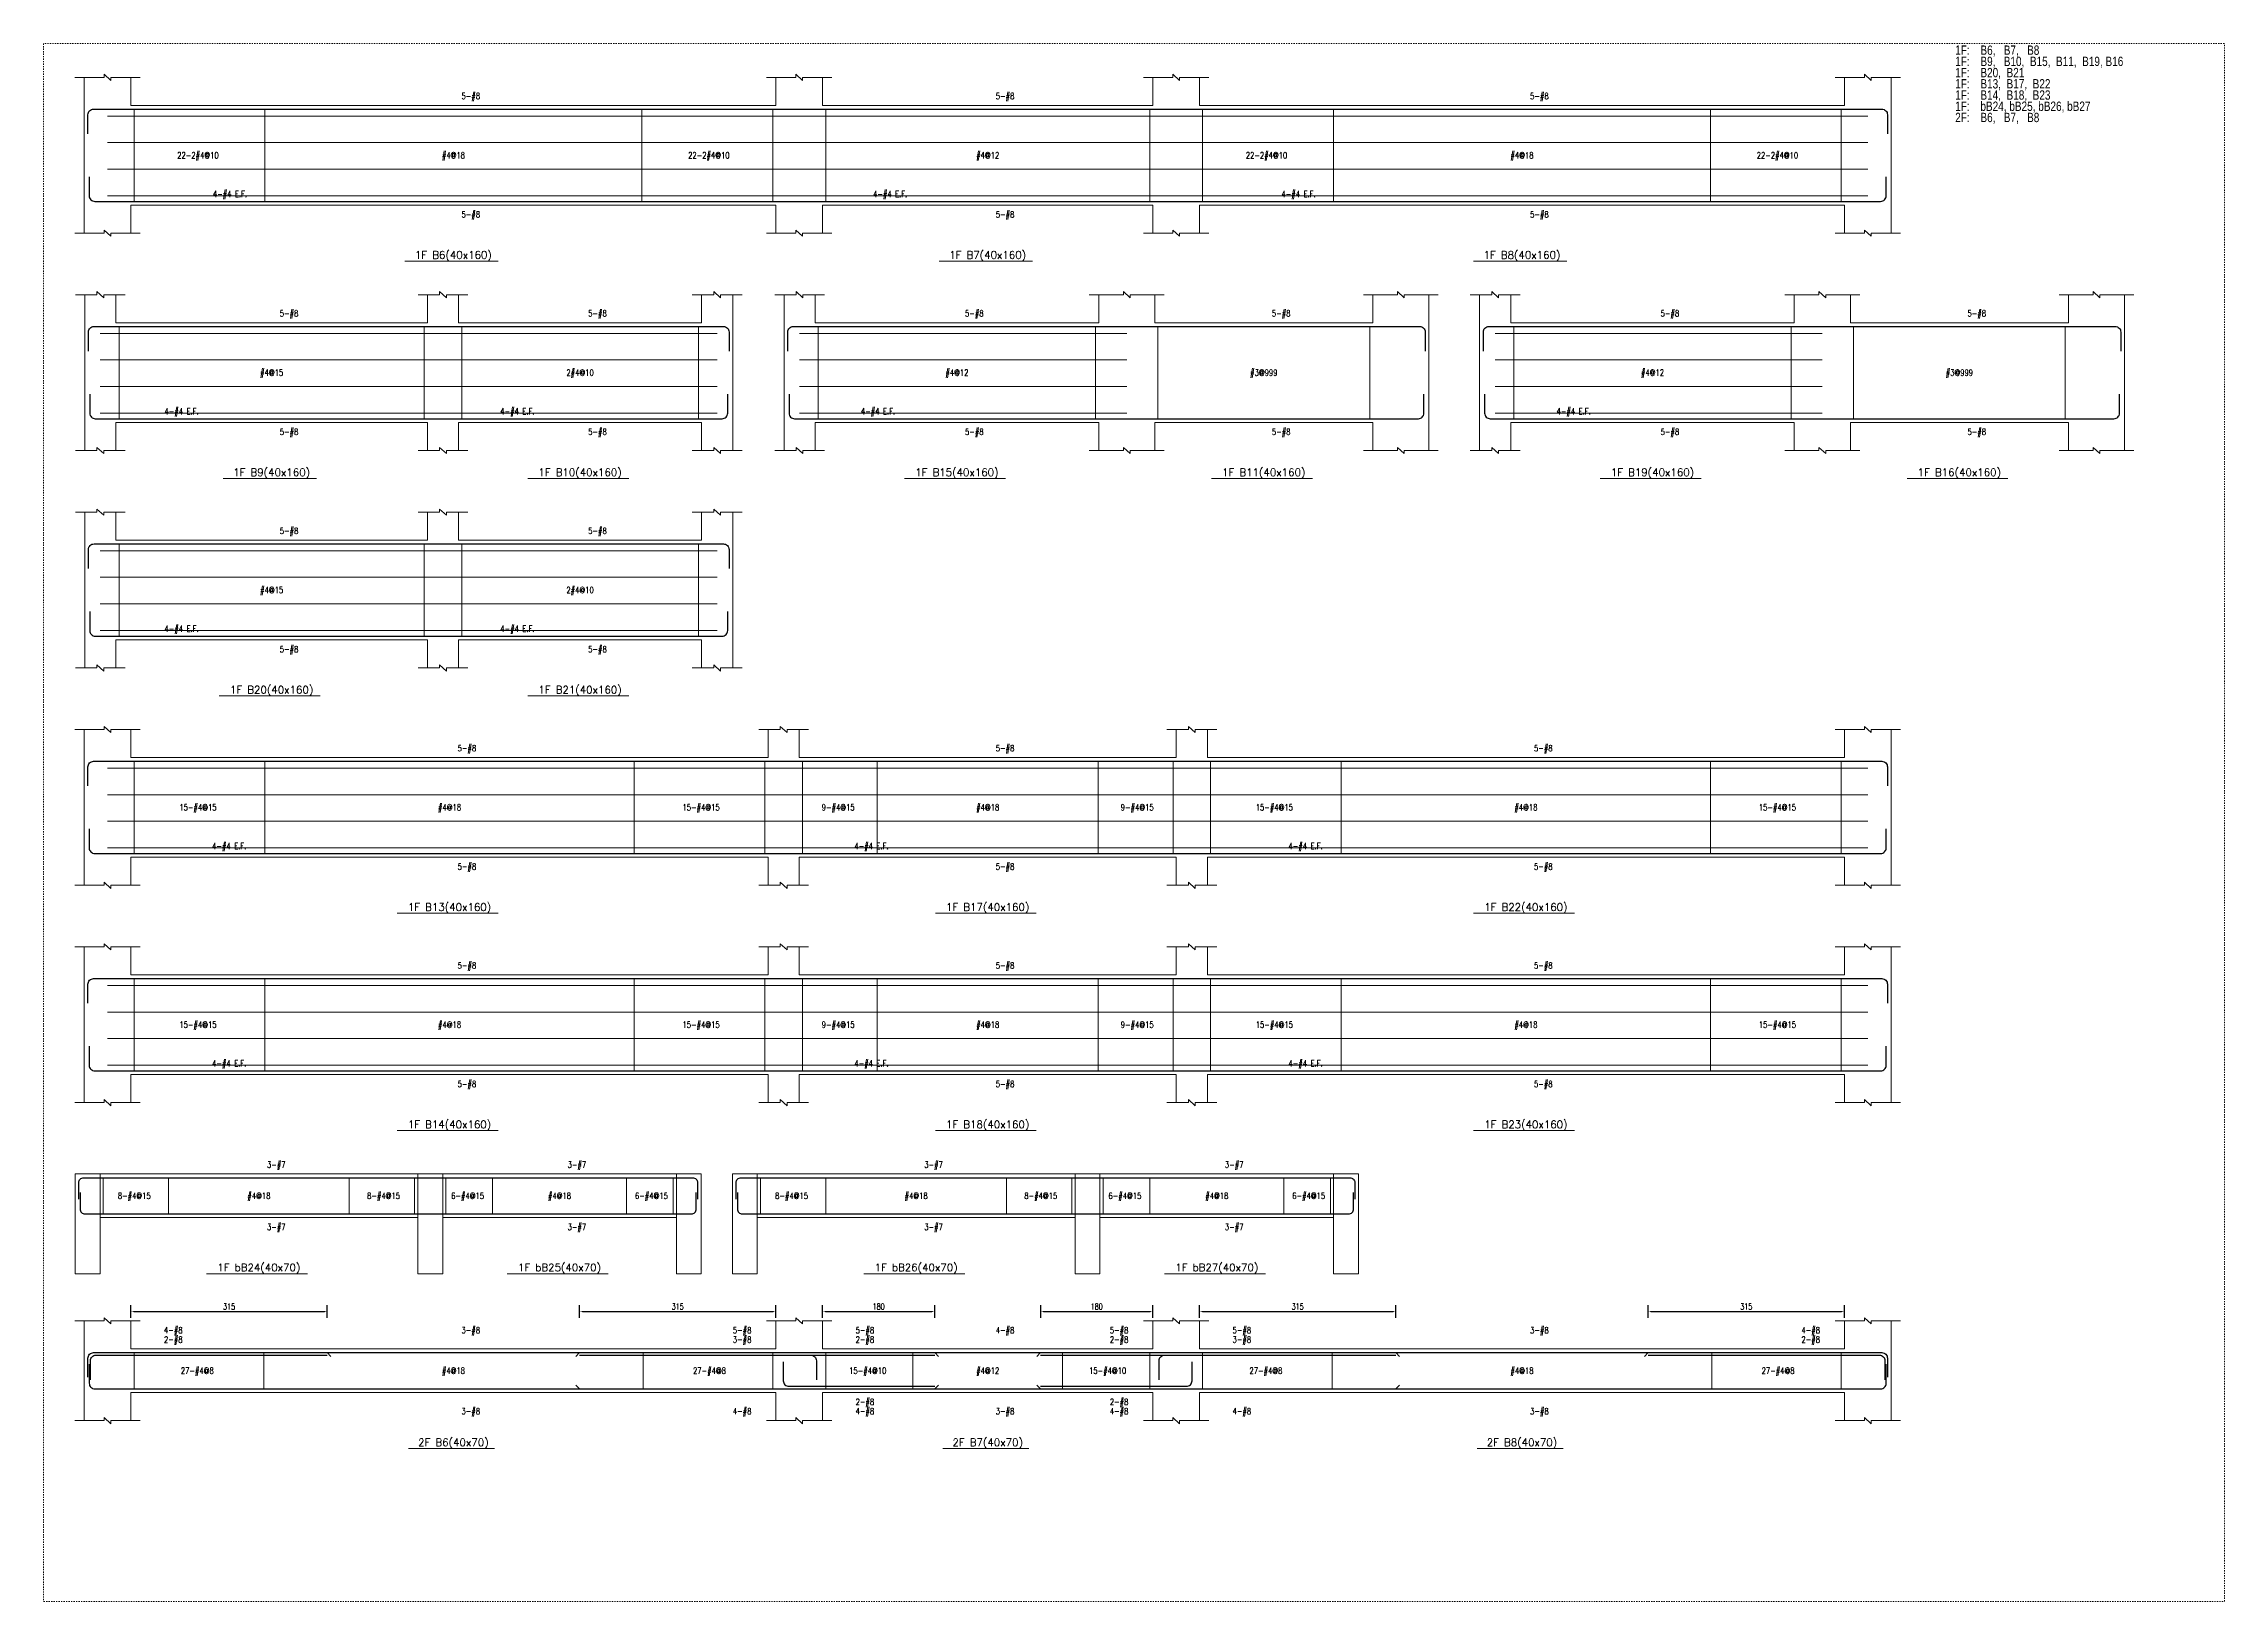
# Model space of a CAD drawing. Header units: millimetres. Extents: x 50 to 17750, y -6050 to -1000.
# Drawn here: x 50 to 3550, y -3500 to -1000 of the extents above; entities that cross this region are included whole.
import ezdxf
from ezdxf.enums import TextEntityAlignment as Align

# ---------------------------------------------------------------- set-up
doc = ezdxf.new("R2010")
doc.units = ezdxf.units.MM
doc.linetypes.add('DOT', pattern=[4, 2, -2])
for name, color, linetype in [('主筋文字', 3, 'Continuous'), ('主筋文字引線', 3, 'Continuous'), ('主筋線', 1, 'Continuous'), ('剪力筋文字', 3, 'Continuous'), ('剪力筋文字引線', 3, 'Continuous'), ('剪力筋線', 3, 'Continuous'), ('圖框', 132, 'DOT'), ('尺寸標註-字串', 4, 'Continuous'), ('扭力筋文字', 3, 'Continuous'), ('扭力筋文字引線', 3, 'Continuous'), ('扭力筋線', 2, 'Continuous'), ('摘要資訊', 1, 'Continuous'), ('梁柱截斷記號', 3, 'Continuous'), ('梁跨名稱', 3, 'Continuous'), ('梁跨名稱底線', 3, 'Continuous'), ('邊界線', 3, 'Continuous'), ('邊界線-梁支撐外線', 3, 'Continuous')]:
    doc.layers.add(name, color=color, linetype=linetype)
doc.styles.add('note', font='romans', dxfattribs={"width": 0.75, "height": 10})
doc.styles.add('OAP_ROMANS', font='OAP_ROMANS.shx', dxfattribs={"height": 0.2, "bigfont": 'chineset.shx'})
doc.styles.add('romanc', font='romanc.shx', dxfattribs={"height": 0.2, "bigfont": 'chineset.shx'})
doc.styles.add('romans', font='romans.shx', dxfattribs={"height": 0.2, "bigfont": 'chineset.shx'})
doc.dimstyles.new('BeamRebarDim', dxfattribs={"dimtxt": 12, "dimasz": 4.5, "dimexe": 10, "dimexo": 1, "dimgap": 3, "dimtad": 1, "dimdec": 0, "dimdsep": 46, "dimtxsty": 'note', "dimcen": 2.5, "dimclrd": 256, "dimclre": 256, "dimclrt": 256, "dimadec": 0, "dimazin": 0, "dimtfac": 1, "dimtmove": 0, "dimatfit": 3, "dimfxl": 1, "dimtolj": 1, "dimarcsym": 0})

msp = doc.modelspace()

# ---------------------------------------------------------------- texts
at = {"layer": '主筋文字', "style": 'romans', "width": 0.8}
for s, p in [('5-#8', (720.7, -1084.2)), ('5-#8', (1578.2, -1084.2)), ('5-#8', (2435.7, -1084.2)), ('5-#8', (720.7, -1274.2)), ('5-#8', (1578.2, -1274.2)), ('5-#8', (2435.7, -1274.2)), ('5-#8', (429, -1433)), ('5-#8', (924, -1433)), ('5-#8', (1528.8, -1433)), ('5-#8', (2021.3, -1433)), ('5-#8', (2645.2, -1433)), ('5-#8', (3137.7, -1433)), ('5-#8', (429, -1623)), ('5-#8', (924, -1623)), ('5-#8', (1528.8, -1623)), ('5-#8', (2021.3, -1623)), ('5-#8', (2645.2, -1623)), ('5-#8', (3137.7, -1623)), ('5-#8', (429, -1781.9)), ('5-#8', (924, -1781.9)), ('5-#8', (429, -1971.9)), ('5-#8', (924, -1971.9)), ('5-#8', (714.5, -2130.7)), ('5-#8', (1578.2, -2130.7)), ('5-#8', (2442, -2130.7)), ('5-#8', (714.5, -2320.7)), ('5-#8', (1578.2, -2320.7)), ('5-#8', (2442, -2320.7)), ('5-#8', (714.5, -2479.5)), ('5-#8', (1578.2, -2479.5)), ('5-#8', (2442, -2479.5)), ('5-#8', (714.5, -2669.5)), ('5-#8', (1578.2, -2669.5)), ('5-#8', (2442, -2669.5)), ('3-#7', (408.5, -2799.1)), ('3-#7', (891, -2799.1)), ('3-#7', (1463.4, -2799.1)), ('3-#7', (1945.9, -2799.1)), ('3-#7', (408.5, -2899.1)), ('3-#7', (891, -2899.1)), ('3-#7', (1463.4, -2899.1)), ('3-#7', (1945.9, -2899.1)), ('4-#8', (243.2, -3064.8)), ('2-#8', (243.2, -3079.8)), ('3-#8', (720.7, -3064.8)), ('5-#8', (1156.2, -3064.8)), ('3-#8', (1156.2, -3079.8)), ('5-#8', (1353.2, -3064.8)), ('2-#8', (1353.2, -3079.8)), ('4-#8', (1578.2, -3064.8)), ('5-#8', (1761.2, -3064.8)), ('2-#8', (1761.2, -3079.8)), ('5-#8', (1958.2, -3064.8)), ('3-#8', (1958.2, -3079.8)), ('3-#8', (2435.7, -3064.8)), ('4-#8', (2871.2, -3064.8)), ('2-#8', (2871.2, -3079.8)), ('2-#8', (1353.2, -3179.8)), ('2-#8', (1761.2, -3179.8)), ('3-#8', (720.7, -3194.8)), ('4-#8', (1156.2, -3194.8)), ('4-#8', (1353.2, -3194.8)), ('3-#8', (1578.2, -3194.8)), ('4-#8', (1761.2, -3194.8)), ('4-#8', (1958.2, -3194.8)), ('3-#8', (2435.7, -3194.8))]:
    msp.add_text(s, height=10, dxfattribs=at).set_placement(p, align=Align.MIDDLE_LEFT)
at = {"layer": '剪力筋文字', "style": 'romans', "width": 0.8}
for s, p in [('22-2#4@10', (297.7, -1184.2)), ('#4@18', (707.7, -1184.2)), ('22-2#4@10', (1117.7, -1184.2)), ('#4@12', (1565.2, -1184.2)), ('22-2#4@10', (2012.7, -1184.2)), ('#4@18', (2422.7, -1184.2)), ('22-2#4@10', (2832.7, -1184.2)), ('#4@15', (416, -1533)), ('2#4@10', (911, -1533)), ('#4@12', (1515.8, -1533)), ('#3@999', (2008.3, -1533)), ('#4@12', (2632.2, -1533)), ('#3@999', (3124.7, -1533)), ('#4@15', (416, -1881.9)), ('2#4@10', (911, -1881.9)), ('15-#4@15', (297.7, -2230.7)), ('#4@18', (701.5, -2230.7)), ('15-#4@15', (1105.2, -2230.7)), ('9-#4@15', (1325.2, -2230.7)), ('#4@18', (1565.2, -2230.7)), ('9-#4@15', (1805.2, -2230.7)), ('15-#4@15', (2025.2, -2230.7)), ('#4@18', (2429, -2230.7)), ('15-#4@15', (2832.7, -2230.7)), ('15-#4@15', (297.7, -2579.5)), ('#4@18', (701.5, -2579.5)), ('15-#4@15', (1105.2, -2579.5)), ('9-#4@15', (1325.2, -2579.5)), ('#4@18', (1565.2, -2579.5)), ('9-#4@15', (1805.2, -2579.5)), ('15-#4@15', (2025.2, -2579.5)), ('#4@18', (2429, -2579.5)), ('15-#4@15', (2832.7, -2579.5)), ('8-#4@15', (195.5, -2854.1)), ('#4@18', (395.5, -2854.1)), ('8-#4@15', (595.5, -2854.1)), ('6-#4@15', (730.5, -2854.1)), ('#4@18', (878, -2854.1)), ('6-#4@15', (1025.5, -2854.1)), ('8-#4@15', (1250.4, -2854.1)), ('#4@18', (1450.4, -2854.1)), ('8-#4@15', (1650.4, -2854.1)), ('6-#4@15', (1785.4, -2854.1)), ('#4@18', (1932.9, -2854.1)), ('6-#4@15', (2080.4, -2854.1)), ('27-#4@8', (296.7, -3134.8)), ('#4@18', (707.7, -3134.8)), ('27-#4@8', (1118.7, -3134.8)), ('15-#4@10', (1372.7, -3134.8)), ('#4@12', (1565.2, -3134.8)), ('15-#4@10', (1757.7, -3134.8)), ('27-#4@8', (2011.7, -3134.8)), ('#4@18', (2422.7, -3134.8)), ('27-#4@8', (2833.7, -3134.8))]:
    msp.add_text(s, height=10, dxfattribs=at).set_placement(p, align=Align.CENTER)
at = {"layer": '扭力筋文字', "style": 'romans', "width": 0.8}
for p in [(321.7, -1241.2), (1381.2, -1241.2), (2036.7, -1241.2), (244, -1590), (783, -1590), (1361.8, -1590), (2478.2, -1590), (244, -1938.9), (783, -1938.9), (320.5, -2287.7), (1351.2, -2287.7), (2048, -2287.7), (320.5, -2636.5), (1351.2, -2636.5), (2048, -2636.5)]:
    msp.add_text('4-#4 E.F.', height=10, dxfattribs=at).set_placement(p, align=Align.MIDDLE_LEFT)
at = {"layer": '摘要資訊', "style": 'OAP_ROMANS', "width": 0.8}
for s, p in [('1F:', (3118, -1018)), (' B6,   B7,   B8', (3154, -1018)), ('1F:', (3118, -1036)), ('1F:', (3118, -1054)), (' B9,   B10,  B15,  B11,  B19, B16', (3154, -1036)), (' B20,  B21', (3154, -1054)), ('1F:', (3118, -1072)), ('1F:', (3118, -1090)), (' B13,  B17,  B22', (3154, -1072)), (' B14,  B18,  B23', (3154, -1090)), ('2F:', (3118, -1126)), ('1F:', (3118, -1108)), (' bB24, bB25, bB26, bB27', (3154, -1108)), (' B6,   B7,   B8', (3154, -1126))]:
    msp.add_text(s, height=15, dxfattribs=at).set_placement(p)
at = {"layer": '梁跨名稱', "style": 'romanc'}
for s, p in [('1F B6(40x160)', (707.7, -1345.2)), ('1F B7(40x160)', (1565.2, -1345.2)), ('1F B8(40x160)', (2422.7, -1345.2)), ('1F B9(40x160)', (416, -1694)), ('1F B10(40x160)', (911, -1694)), ('1F B15(40x160)', (1515.8, -1694)), ('1F B11(40x160)', (2008.3, -1694)), ('1F B19(40x160)', (2632.2, -1694)), ('1F B16(40x160)', (3124.7, -1694)), ('1F B20(40x160)', (416, -2042.9)), ('1F B21(40x160)', (911, -2042.9)), ('1F B13(40x160)', (701.5, -2391.7)), ('1F B17(40x160)', (1565.2, -2391.7)), ('1F B22(40x160)', (2429, -2391.7)), ('1F B14(40x160)', (701.5, -2740.5)), ('1F B18(40x160)', (1565.2, -2740.5)), ('1F B23(40x160)', (2429, -2740.5)), ('1F bB24(40x70)', (395.5, -2970.1)), ('1F bB25(40x70)', (878, -2970.1)), ('1F bB26(40x70)', (1450.4, -2970.1)), ('1F bB27(40x70)', (1932.9, -2970.1)), ('2F B6(40x70)', (707.7, -3250.8)), ('2F B7(40x70)', (1565.2, -3250.8)), ('2F B8(40x70)', (2422.7, -3250.8))]:
    msp.add_text(s, height=12, dxfattribs=at).set_placement(p, align=Align.CENTER)

# ---------------------------------------------------------------- blocks, each defined once
blk = doc.blocks.new('*D18')
at = {"layer": 'Defpoints', "color": 0}
for p in [(505.234375, -3034.84375), (190.234375, -3045.84375), (505.234375, -3045.84375)]:
    blk.add_point(p, dxfattribs=at)
at = {"layer": '尺寸標註-字串', "lineweight": -2}
for p, q in [((190.234375, -3044.84375), (190.234375, -3024.84375)), ((194.734375, -3034.84375), (500.734375, -3034.84375)), ((505.234375, -3044.84375), (505.234375, -3024.84375))]:
    blk.add_line(p, q, dxfattribs=at)
at = {"layer": '尺寸標註-字串'}
for points in [[(194.734375, -3034.09375), (194.734375, -3035.59375), (190.234375, -3034.84375)], [(500.734375, -3035.59375), (500.734375, -3034.09375), (505.234375, -3034.84375)]]:
    blk.add_solid(points, dxfattribs=at)
at = {"layer": '尺寸標註-字串', "insert": (347.734375, -3026.79875), "char_height": 10, "attachment_point": 5, "style": 'note'}
blk.add_mtext('\\A1;315', dxfattribs=at)
blk = doc.blocks.new('*D19')
at = {"layer": 'Defpoints', "color": 0}
for p in [(1225.234375, -3034.84375), (910.234375, -3045.84375), (1225.234375, -3045.84375)]:
    blk.add_point(p, dxfattribs=at)
at = {"layer": '尺寸標註-字串', "lineweight": -2}
for p, q in [((910.234375, -3044.84375), (910.234375, -3024.84375)), ((914.734375, -3034.84375), (1220.734375, -3034.84375)), ((1225.234375, -3044.84375), (1225.234375, -3024.84375))]:
    blk.add_line(p, q, dxfattribs=at)
at = {"layer": '尺寸標註-字串'}
for points in [[(914.734375, -3034.09375), (914.734375, -3035.59375), (910.234375, -3034.84375)], [(1220.734375, -3035.59375), (1220.734375, -3034.09375), (1225.234375, -3034.84375)]]:
    blk.add_solid(points, dxfattribs=at)
at = {"layer": '尺寸標註-字串', "insert": (1067.734375, -3026.79875), "char_height": 10, "attachment_point": 5, "style": 'note'}
blk.add_mtext('\\A1;315', dxfattribs=at)
blk = doc.blocks.new('*D20')
at = {"layer": 'Defpoints', "color": 0}
for p in [(1480.234375, -3034.84375), (1300.234375, -3045.84375), (1480.234375, -3045.84375)]:
    blk.add_point(p, dxfattribs=at)
at = {"layer": '尺寸標註-字串', "lineweight": -2}
for p, q in [((1300.234375, -3044.84375), (1300.234375, -3024.84375)), ((1304.734375, -3034.84375), (1475.734375, -3034.84375)), ((1480.234375, -3044.84375), (1480.234375, -3024.84375))]:
    blk.add_line(p, q, dxfattribs=at)
at = {"layer": '尺寸標註-字串'}
for points in [[(1304.734375, -3034.09375), (1304.734375, -3035.59375), (1300.234375, -3034.84375)], [(1475.734375, -3035.59375), (1475.734375, -3034.09375), (1480.234375, -3034.84375)]]:
    blk.add_solid(points, dxfattribs=at)
at = {"layer": '尺寸標註-字串', "insert": (1390.234375, -3026.79875), "char_height": 10, "attachment_point": 5, "style": 'note'}
blk.add_mtext('\\A1;180', dxfattribs=at)
blk = doc.blocks.new('*D21')
at = {"layer": 'Defpoints', "color": 0}
for p in [(1830.234375, -3034.84375), (1650.234375, -3045.84375), (1830.234375, -3045.84375)]:
    blk.add_point(p, dxfattribs=at)
at = {"layer": '尺寸標註-字串', "lineweight": -2}
for p, q in [((1650.234375, -3044.84375), (1650.234375, -3024.84375)), ((1654.734375, -3034.84375), (1825.734375, -3034.84375)), ((1830.234375, -3044.84375), (1830.234375, -3024.84375))]:
    blk.add_line(p, q, dxfattribs=at)
at = {"layer": '尺寸標註-字串'}
for points in [[(1654.734375, -3034.09375), (1654.734375, -3035.59375), (1650.234375, -3034.84375)], [(1825.734375, -3035.59375), (1825.734375, -3034.09375), (1830.234375, -3034.84375)]]:
    blk.add_solid(points, dxfattribs=at)
at = {"layer": '尺寸標註-字串', "insert": (1740.234375, -3026.79875), "char_height": 10, "attachment_point": 5, "style": 'note'}
blk.add_mtext('\\A1;180', dxfattribs=at)
blk = doc.blocks.new('*D22')
at = {"layer": 'Defpoints', "color": 0}
for p in [(2220.234375, -3034.84375), (1905.234375, -3045.84375), (2220.234375, -3045.84375)]:
    blk.add_point(p, dxfattribs=at)
at = {"layer": '尺寸標註-字串', "lineweight": -2}
for p, q in [((1905.234375, -3044.84375), (1905.234375, -3024.84375)), ((1909.734375, -3034.84375), (2215.734375, -3034.84375)), ((2220.234375, -3044.84375), (2220.234375, -3024.84375))]:
    blk.add_line(p, q, dxfattribs=at)
at = {"layer": '尺寸標註-字串'}
for points in [[(1909.734375, -3034.09375), (1909.734375, -3035.59375), (1905.234375, -3034.84375)], [(2215.734375, -3035.59375), (2215.734375, -3034.09375), (2220.234375, -3034.84375)]]:
    blk.add_solid(points, dxfattribs=at)
at = {"layer": '尺寸標註-字串', "insert": (2062.734375, -3026.79875), "char_height": 10, "attachment_point": 5, "style": 'note'}
blk.add_mtext('\\A1;315', dxfattribs=at)
blk = doc.blocks.new('*D23')
at = {"layer": 'Defpoints', "color": 0}
for p in [(2940.234375, -3034.84375), (2625.234375, -3045.84375), (2940.234375, -3045.84375)]:
    blk.add_point(p, dxfattribs=at)
at = {"layer": '尺寸標註-字串', "lineweight": -2}
for p, q in [((2625.234375, -3044.84375), (2625.234375, -3024.84375)), ((2629.734375, -3034.84375), (2935.734375, -3034.84375)), ((2940.234375, -3044.84375), (2940.234375, -3024.84375))]:
    blk.add_line(p, q, dxfattribs=at)
at = {"layer": '尺寸標註-字串'}
for points in [[(2629.734375, -3034.09375), (2629.734375, -3035.59375), (2625.234375, -3034.84375)], [(2935.734375, -3035.59375), (2935.734375, -3034.09375), (2940.234375, -3034.84375)]]:
    blk.add_solid(points, dxfattribs=at)
at = {"layer": '尺寸標註-字串', "insert": (2782.734375, -3026.79875), "char_height": 10, "attachment_point": 5, "style": 'note'}
blk.add_mtext('\\A1;315', dxfattribs=at)

# ---------------------------------------------------------------- dimensions: what is measured, and where the dimension line sits
at = {"layer": '尺寸標註-字串'}
for base, p1, p2, picture, middle in [((505.2, -3034.8), (190.2, -3045.8), (505.2, -3045.8), '*D18', (347.7, -3026.8)), ((1225.2, -3034.8), (910.2, -3045.8), (1225.2, -3045.8), '*D19', (1067.7, -3026.8)), ((1480.2, -3034.8), (1300.2, -3045.8), (1480.2, -3045.8), '*D20', (1390.2, -3026.8)), ((1830.2, -3034.8), (1650.2, -3045.8), (1830.2, -3045.8), '*D21', (1740.2, -3026.8)), ((2220.2, -3034.8), (1905.2, -3045.8), (2220.2, -3045.8), '*D22', (2062.7, -3026.8)), ((2940.2, -3034.8), (2625.2, -3045.8), (2940.2, -3045.8), '*D23', (2782.7, -3026.8))]:
    dim = msp.add_linear_dim(base=base, p1=p1, p2=p2, dimstyle='BeamRebarDim', dxfattribs=at)
    dim.commit()
    dim.dimension.update_dxf_attribs({"geometry": picture, "text_midpoint": middle})

# ---------------------------------------------------------------- linework, layer by layer
at = {"layer": '主筋文字引線', "lineweight": 5}
for points in [[(707.7, -1105.2, 0, 1.5, 0), (707.7, -1100.7, 0, 0, 0), (707.7, -1084.2, 0, 0, 0), (717.7, -1084.2, 0, 0, 0)], [(1565.2, -1105.2, 0, 1.5, 0), (1565.2, -1100.7, 0, 0, 0), (1565.2, -1084.2, 0, 0, 0), (1575.2, -1084.2, 0, 0, 0)], [(2422.7, -1105.2, 0, 1.5, 0), (2422.7, -1100.7, 0, 0, 0), (2422.7, -1084.2, 0, 0, 0), (2432.7, -1084.2, 0, 0, 0)], [(707.7, -1253.2, 0, 1.5, 0), (707.7, -1257.7, 0, 0, 0), (707.7, -1274.2, 0, 0, 0), (717.7, -1274.2, 0, 0, 0)], [(1565.2, -1253.2, 0, 1.5, 0), (1565.2, -1257.7, 0, 0, 0), (1565.2, -1274.2, 0, 0, 0), (1575.2, -1274.2, 0, 0, 0)], [(2422.7, -1253.2, 0, 1.5, 0), (2422.7, -1257.7, 0, 0, 0), (2422.7, -1274.2, 0, 0, 0), (2432.7, -1274.2, 0, 0, 0)], [(416, -1454, 0, 1.5, 0), (416, -1449.5, 0, 0, 0), (416, -1433, 0, 0, 0), (426, -1433, 0, 0, 0)], [(911, -1454, 0, 1.5, 0), (911, -1449.5, 0, 0, 0), (911, -1433, 0, 0, 0), (921, -1433, 0, 0, 0)], [(1515.8, -1454, 0, 1.5, 0), (1515.8, -1449.5, 0, 0, 0), (1515.8, -1433, 0, 0, 0), (1525.8, -1433, 0, 0, 0)], [(2008.3, -1454, 0, 1.5, 0), (2008.3, -1449.5, 0, 0, 0), (2008.3, -1433, 0, 0, 0), (2018.3, -1433, 0, 0, 0)], [(2632.2, -1454, 0, 1.5, 0), (2632.2, -1449.5, 0, 0, 0), (2632.2, -1433, 0, 0, 0), (2642.2, -1433, 0, 0, 0)], [(3124.7, -1454, 0, 1.5, 0), (3124.7, -1449.5, 0, 0, 0), (3124.7, -1433, 0, 0, 0), (3134.7, -1433, 0, 0, 0)], [(416, -1602, 0, 1.5, 0), (416, -1606.5, 0, 0, 0), (416, -1623, 0, 0, 0), (426, -1623, 0, 0, 0)], [(911, -1602, 0, 1.5, 0), (911, -1606.5, 0, 0, 0), (911, -1623, 0, 0, 0), (921, -1623, 0, 0, 0)], [(1515.8, -1602, 0, 1.5, 0), (1515.8, -1606.5, 0, 0, 0), (1515.8, -1623, 0, 0, 0), (1525.8, -1623, 0, 0, 0)], [(2008.3, -1602, 0, 1.5, 0), (2008.3, -1606.5, 0, 0, 0), (2008.3, -1623, 0, 0, 0), (2018.3, -1623, 0, 0, 0)], [(2632.2, -1602, 0, 1.5, 0), (2632.2, -1606.5, 0, 0, 0), (2632.2, -1623, 0, 0, 0), (2642.2, -1623, 0, 0, 0)], [(3124.7, -1602, 0, 1.5, 0), (3124.7, -1606.5, 0, 0, 0), (3124.7, -1623, 0, 0, 0), (3134.7, -1623, 0, 0, 0)], [(416, -1802.9, 0, 1.5, 0), (416, -1798.4, 0, 0, 0), (416, -1781.9, 0, 0, 0), (426, -1781.9, 0, 0, 0)], [(911, -1802.9, 0, 1.5, 0), (911, -1798.4, 0, 0, 0), (911, -1781.9, 0, 0, 0), (921, -1781.9, 0, 0, 0)], [(416, -1950.9, 0, 1.5, 0), (416, -1955.4, 0, 0, 0), (416, -1971.9, 0, 0, 0), (426, -1971.9, 0, 0, 0)], [(911, -1950.9, 0, 1.5, 0), (911, -1955.4, 0, 0, 0), (911, -1971.9, 0, 0, 0), (921, -1971.9, 0, 0, 0)], [(701.5, -2151.7, 0, 1.5, 0), (701.5, -2147.2, 0, 0, 0), (701.5, -2130.7, 0, 0, 0), (711.5, -2130.7, 0, 0, 0)], [(1565.2, -2151.7, 0, 1.5, 0), (1565.2, -2147.2, 0, 0, 0), (1565.2, -2130.7, 0, 0, 0), (1575.2, -2130.7, 0, 0, 0)], [(2429, -2151.7, 0, 1.5, 0), (2429, -2147.2, 0, 0, 0), (2429, -2130.7, 0, 0, 0), (2439, -2130.7, 0, 0, 0)], [(701.5, -2299.7, 0, 1.5, 0), (701.5, -2304.2, 0, 0, 0), (701.5, -2320.7, 0, 0, 0), (711.5, -2320.7, 0, 0, 0)], [(1565.2, -2299.7, 0, 1.5, 0), (1565.2, -2304.2, 0, 0, 0), (1565.2, -2320.7, 0, 0, 0), (1575.2, -2320.7, 0, 0, 0)], [(2429, -2299.7, 0, 1.5, 0), (2429, -2304.2, 0, 0, 0), (2429, -2320.7, 0, 0, 0), (2439, -2320.7, 0, 0, 0)], [(701.5, -2500.5, 0, 1.5, 0), (701.5, -2496, 0, 0, 0), (701.5, -2479.5, 0, 0, 0), (711.5, -2479.5, 0, 0, 0)], [(1565.2, -2500.5, 0, 1.5, 0), (1565.2, -2496, 0, 0, 0), (1565.2, -2479.5, 0, 0, 0), (1575.2, -2479.5, 0, 0, 0)], [(2429, -2500.5, 0, 1.5, 0), (2429, -2496, 0, 0, 0), (2429, -2479.5, 0, 0, 0), (2439, -2479.5, 0, 0, 0)], [(701.5, -2648.5, 0, 1.5, 0), (701.5, -2653, 0, 0, 0), (701.5, -2669.5, 0, 0, 0), (711.5, -2669.5, 0, 0, 0)], [(1565.2, -2648.5, 0, 1.5, 0), (1565.2, -2653, 0, 0, 0), (1565.2, -2669.5, 0, 0, 0), (1575.2, -2669.5, 0, 0, 0)], [(2429, -2648.5, 0, 1.5, 0), (2429, -2653, 0, 0, 0), (2429, -2669.5, 0, 0, 0), (2439, -2669.5, 0, 0, 0)], [(395.5, -2820.1, 0, 1.5, 0), (395.5, -2815.6, 0, 0, 0), (395.5, -2799.1, 0, 0, 0), (405.5, -2799.1, 0, 0, 0)], [(878, -2820.1, 0, 1.5, 0), (878, -2815.6, 0, 0, 0), (878, -2799.1, 0, 0, 0), (888, -2799.1, 0, 0, 0)], [(1450.4, -2820.1, 0, 1.5, 0), (1450.4, -2815.6, 0, 0, 0), (1450.4, -2799.1, 0, 0, 0), (1460.4, -2799.1, 0, 0, 0)], [(1932.9, -2820.1, 0, 1.5, 0), (1932.9, -2815.6, 0, 0, 0), (1932.9, -2799.1, 0, 0, 0), (1942.9, -2799.1, 0, 0, 0)], [(395.5, -2878.1, 0, 1.5, 0), (395.5, -2882.6, 0, 0, 0), (395.5, -2899.1, 0, 0, 0), (405.5, -2899.1, 0, 0, 0)], [(878, -2878.1, 0, 1.5, 0), (878, -2882.6, 0, 0, 0), (878, -2899.1, 0, 0, 0), (888, -2899.1, 0, 0, 0)], [(1450.4, -2878.1, 0, 1.5, 0), (1450.4, -2882.6, 0, 0, 0), (1450.4, -2899.1, 0, 0, 0), (1460.4, -2899.1, 0, 0, 0)], [(1932.9, -2878.1, 0, 1.5, 0), (1932.9, -2882.6, 0, 0, 0), (1932.9, -2899.1, 0, 0, 0), (1942.9, -2899.1, 0, 0, 0)], [(230.2, -3100.8, 0, 1.5, 0), (230.2, -3096.3, 0, 0, 0), (230.2, -3064.8, 0, 0, 0), (240.2, -3064.8, 0, 0, 0)], [(230.2, -3104.8, 0, 1.5, 0), (230.2, -3100.3, 0, 0, 0), (230.2, -3079.8, 0, 0, 0), (240.2, -3079.8, 0, 0, 0)], [(707.7, -3100.8, 0, 1.5, 0), (707.7, -3096.3, 0, 0, 0), (707.7, -3064.8, 0, 0, 0), (717.7, -3064.8, 0, 0, 0)], [(1140.2, -3100.8, 0, 1.5, 0), (1140.2, -3096.3, 0, 0, 0), (1140.2, -3064.8, 0, 0, 0), (1153.2, -3064.8, 0, 0, 0)], [(1140.2, -3104.8, 0, 1.5, 0), (1140.2, -3100.3, 0, 0, 0), (1140.2, -3079.8, 0, 0, 0), (1153.2, -3079.8, 0, 0, 0)], [(1340.2, -3100.8, 0, 1.5, 0), (1340.2, -3096.3, 0, 0, 0), (1340.2, -3064.8, 0, 0, 0), (1350.2, -3064.8, 0, 0, 0)], [(1340.2, -3104.8, 0, 1.5, 0), (1340.2, -3100.3, 0, 0, 0), (1340.2, -3079.8, 0, 0, 0), (1350.2, -3079.8, 0, 0, 0)], [(1565.2, -3100.8, 0, 1.5, 0), (1565.2, -3096.3, 0, 0, 0), (1565.2, -3064.8, 0, 0, 0), (1575.2, -3064.8, 0, 0, 0)], [(1745.2, -3100.8, 0, 1.5, 0), (1745.2, -3096.3, 0, 0, 0), (1745.2, -3064.8, 0, 0, 0), (1758.2, -3064.8, 0, 0, 0)], [(1745.2, -3104.8, 0, 1.5, 0), (1745.2, -3100.3, 0, 0, 0), (1745.2, -3079.8, 0, 0, 0), (1758.2, -3079.8, 0, 0, 0)], [(1945.2, -3100.8, 0, 1.5, 0), (1945.2, -3096.3, 0, 0, 0), (1945.2, -3064.8, 0, 0, 0), (1955.2, -3064.8, 0, 0, 0)], [(1945.2, -3104.8, 0, 1.5, 0), (1945.2, -3100.3, 0, 0, 0), (1945.2, -3079.8, 0, 0, 0), (1955.2, -3079.8, 0, 0, 0)], [(2422.7, -3100.8, 0, 1.5, 0), (2422.7, -3096.3, 0, 0, 0), (2422.7, -3064.8, 0, 0, 0), (2432.7, -3064.8, 0, 0, 0)], [(2855.2, -3100.8, 0, 1.5, 0), (2855.2, -3096.3, 0, 0, 0), (2855.2, -3064.8, 0, 0, 0), (2868.2, -3064.8, 0, 0, 0)], [(2855.2, -3104.8, 0, 1.5, 0), (2855.2, -3100.3, 0, 0, 0), (2855.2, -3079.8, 0, 0, 0), (2868.2, -3079.8, 0, 0, 0)], [(707.7, -3158.8, 0, 1.5, 0), (707.7, -3163.3, 0, 0, 0), (707.7, -3194.8, 0, 0, 0), (717.7, -3194.8, 0, 0, 0)], [(1140.2, -3158.8, 0, 1.5, 0), (1140.2, -3163.3, 0, 0, 0), (1140.2, -3194.8, 0, 0, 0), (1153.2, -3194.8, 0, 0, 0)], [(1340.2, -3154.8, 0, 1.5, 0), (1340.2, -3159.3, 0, 0, 0), (1340.2, -3179.8, 0, 0, 0), (1350.2, -3179.8, 0, 0, 0)], [(1340.2, -3158.8, 0, 1.5, 0), (1340.2, -3163.3, 0, 0, 0), (1340.2, -3194.8, 0, 0, 0), (1350.2, -3194.8, 0, 0, 0)], [(1565.2, -3158.8, 0, 1.5, 0), (1565.2, -3163.3, 0, 0, 0), (1565.2, -3194.8, 0, 0, 0), (1575.2, -3194.8, 0, 0, 0)], [(1745.2, -3154.8, 0, 1.5, 0), (1745.2, -3159.3, 0, 0, 0), (1745.2, -3179.8, 0, 0, 0), (1758.2, -3179.8, 0, 0, 0)], [(1745.2, -3158.8, 0, 1.5, 0), (1745.2, -3163.3, 0, 0, 0), (1745.2, -3194.8, 0, 0, 0), (1758.2, -3194.8, 0, 0, 0)], [(1945.2, -3158.8, 0, 1.5, 0), (1945.2, -3163.3, 0, 0, 0), (1945.2, -3194.8, 0, 0, 0), (1955.2, -3194.8, 0, 0, 0)], [(2422.7, -3158.8, 0, 1.5, 0), (2422.7, -3163.3, 0, 0, 0), (2422.7, -3194.8, 0, 0, 0), (2432.7, -3194.8, 0, 0, 0)]]:
    msp.add_lwpolyline(points, format="xyseb", dxfattribs=at)
at = {"layer": '主筋線', "lineweight": 30}
for points in [[(121.2, -1144.6), (121.2, -1114.1, -0.414214), (130.1, -1105.2), (190.2, -1105.2)], [(2940.2, -1105.2), (3000.3, -1105.2, -0.414214), (3009.2, -1114.1), (3009.2, -1144.6)], [(123.2, -1213.8), (123.2, -1244.3, 0.414214), (132.1, -1253.2), (190.2, -1253.2)], [(2940.2, -1253.2), (2998.3, -1253.2, 0.414214), (3007.2, -1244.3), (3007.2, -1213.8)], [(122, -1493.4), (122, -1462.9, -0.414214), (130.9, -1454), (166, -1454)], [(1106, -1454), (1141.1, -1454, -0.414214), (1150, -1462.9), (1150, -1493.4)], [(1244.3, -1493.4), (1244.3, -1462.9, -0.414214), (1253.2, -1454), (1288.3, -1454)], [(2183.3, -1454), (2258.4, -1454, -0.414214), (2267.3, -1462.9), (2267.3, -1493.4)], [(2360.7, -1493.4), (2360.7, -1462.9, -0.414214), (2369.6, -1454), (2404.7, -1454)], [(3299.7, -1454), (3374.8, -1454, -0.414214), (3383.7, -1462.9), (3383.7, -1493.4)], [(124, -1562.7), (124, -1593.2, 0.414214), (132.9, -1602), (166, -1602)], [(1106, -1602), (1139.1, -1602, 0.414214), (1148, -1593.2), (1148, -1562.7)], [(1246.3, -1562.7), (1246.3, -1593.2, 0.414214), (1255.2, -1602), (1288.3, -1602)], [(2183.3, -1602), (2256.4, -1602, 0.414214), (2265.3, -1593.2), (2265.3, -1562.7)], [(2362.7, -1562.7), (2362.7, -1593.2, 0.414214), (2371.6, -1602), (2404.7, -1602)], [(3299.7, -1602), (3372.8, -1602, 0.414214), (3381.7, -1593.2), (3381.7, -1562.7)], [(122, -1842.2), (122, -1811.8, -0.414214), (130.9, -1802.9), (166, -1802.9)], [(1106, -1802.9), (1141.1, -1802.9, -0.414214), (1150, -1811.8), (1150, -1842.2)], [(124, -1911.5), (124, -1942, 0.414214), (132.9, -1950.9), (166, -1950.9)], [(1106, -1950.9), (1139.1, -1950.9, 0.414214), (1148, -1942), (1148, -1911.5)], [(121.2, -2191.1), (121.2, -2160.6, -0.414214), (130.1, -2151.7), (190.2, -2151.7)], [(2940.2, -2151.7), (3000.3, -2151.7, -0.414214), (3009.2, -2160.6), (3009.2, -2191.1)], [(123.2, -2260.3), (123.2, -2290.8, 0.414214), (132.1, -2299.7), (190.2, -2299.7)], [(2940.2, -2299.7), (2998.3, -2299.7, 0.414214), (3007.2, -2290.8), (3007.2, -2260.3)], [(121.2, -2539.9), (121.2, -2509.4, -0.414214), (130.1, -2500.5), (190.2, -2500.5)], [(2940.2, -2500.5), (3000.3, -2500.5, -0.414214), (3009.2, -2509.4), (3009.2, -2539.9)], [(123.2, -2609.2), (123.2, -2639.6, 0.414214), (132.1, -2648.5), (190.2, -2648.5)], [(2940.2, -2648.5), (2998.3, -2648.5, 0.414214), (3007.2, -2639.6), (3007.2, -2609.2)], [(106.5, -2854.5), (106.5, -2827.8, -0.414214), (114.3, -2820.1), (140.5, -2820.1)], [(1065.5, -2820.1), (1091.7, -2820.1, -0.414214), (1099.5, -2827.8), (1099.5, -2854.5)], [(1161.4, -2854.5), (1161.4, -2827.8, -0.414214), (1169.2, -2820.1), (1195.4, -2820.1)], [(2120.4, -2820.1), (2146.6, -2820.1, -0.414214), (2154.4, -2827.8), (2154.4, -2854.5)], [(108.5, -2843.7), (108.5, -2870.3, 0.414214), (116.3, -2878.1), (140.5, -2878.1)], [(1065.5, -2878.1), (1089.7, -2878.1, 0.414214), (1097.5, -2870.3), (1097.5, -2843.7)], [(1163.4, -2843.7), (1163.4, -2870.3, 0.414214), (1171.2, -2878.1), (1195.4, -2878.1)], [(2120.4, -2878.1), (2144.6, -2878.1, 0.414214), (2152.4, -2870.3), (2152.4, -2843.7)], [(121.2, -3140.2), (121.2, -3109.7, -0.414214), (130.1, -3100.8), (190.2, -3100.8)], [(125.2, -3144.2), (125.2, -3113.7, -0.414214), (134.1, -3104.8), (190.2, -3104.8)], [(1225.2, -3104.8), (1281.3, -3104.8, -0.414214), (1290.2, -3113.7), (1290.2, -3144.2)], [(1840.2, -3144.2), (1840.2, -3113.7, -0.414214), (1849.1, -3104.8), (1905.2, -3104.8)], [(2940.2, -3100.8), (3000.3, -3100.8, -0.414214), (3009.2, -3109.7), (3009.2, -3140.2)], [(2940.2, -3104.8), (2996.3, -3104.8, -0.414214), (3005.2, -3113.7), (3005.2, -3144.2)], [(123.2, -3119.5), (123.2, -3150, 0.414214), (132.1, -3158.8), (190.2, -3158.8)], [(1237.2, -3115.5), (1237.2, -3146, 0.414214), (1246.1, -3154.8), (1300.2, -3154.8)], [(1830.2, -3154.8), (1884.3, -3154.8, 0.414214), (1893.2, -3146), (1893.2, -3115.5)], [(2940.2, -3158.8), (2998.3, -3158.8, 0.414214), (3007.2, -3150), (3007.2, -3119.5)]]:
    msp.add_lwpolyline(points, format="xyb", dxfattribs=at)
for points in [[(190.2, -1105.2), (1225.2, -1105.2)], [(1225.2, -1105.2), (1300.2, -1105.2)], [(1225.2, -1105.2), (1300.2, -1105.2)], [(1300.2, -1105.2), (1830.2, -1105.2)], [(1830.2, -1105.2), (1905.2, -1105.2)], [(1830.2, -1105.2), (1905.2, -1105.2)], [(1905.2, -1105.2), (2940.2, -1105.2)], [(190.2, -1253.2), (1225.2, -1253.2)], [(1225.2, -1253.2), (1300.2, -1253.2)], [(1225.2, -1253.2), (1300.2, -1253.2)], [(1300.2, -1253.2), (1830.2, -1253.2)], [(1830.2, -1253.2), (1905.2, -1253.2)], [(1830.2, -1253.2), (1905.2, -1253.2)], [(1905.2, -1253.2), (2940.2, -1253.2)], [(166, -1454), (666, -1454)], [(666, -1454), (716, -1454)], [(666, -1454), (716, -1454)], [(716, -1454), (1106, -1454)], [(1288.3, -1454), (1743.3, -1454)], [(1743.3, -1454), (1833.3, -1454)], [(1743.3, -1454), (1833.3, -1454)], [(1833.3, -1454), (2183.3, -1454)], [(2404.7, -1454), (2859.7, -1454)], [(2859.7, -1454), (2949.7, -1454)], [(2859.7, -1454), (2949.7, -1454)], [(2949.7, -1454), (3299.7, -1454)], [(166, -1602), (666, -1602)], [(666, -1602), (716, -1602)], [(666, -1602), (716, -1602)], [(716, -1602), (1106, -1602)], [(1288.3, -1602), (1743.3, -1602)], [(1743.3, -1602), (1833.3, -1602)], [(1743.3, -1602), (1833.3, -1602)], [(1833.3, -1602), (2183.3, -1602)], [(2404.7, -1602), (2859.7, -1602)], [(2859.7, -1602), (2949.7, -1602)], [(2859.7, -1602), (2949.7, -1602)], [(2949.7, -1602), (3299.7, -1602)], [(166, -1802.9), (666, -1802.9)], [(666, -1802.9), (716, -1802.9)], [(666, -1802.9), (716, -1802.9)], [(716, -1802.9), (1106, -1802.9)], [(166, -1950.9), (666, -1950.9)], [(666, -1950.9), (716, -1950.9)], [(666, -1950.9), (716, -1950.9)], [(716, -1950.9), (1106, -1950.9)], [(190.2, -2151.7), (1212.7, -2151.7)], [(1212.7, -2151.7), (1262.7, -2151.7)], [(1212.7, -2151.7), (1262.7, -2151.7)], [(1262.7, -2151.7), (1867.7, -2151.7)], [(1867.7, -2151.7), (1917.7, -2151.7)], [(1867.7, -2151.7), (1917.7, -2151.7)], [(1917.7, -2151.7), (2940.2, -2151.7)], [(190.2, -2299.7), (1212.7, -2299.7)], [(1212.7, -2299.7), (1262.7, -2299.7)], [(1212.7, -2299.7), (1262.7, -2299.7)], [(1262.7, -2299.7), (1867.7, -2299.7)], [(1867.7, -2299.7), (1917.7, -2299.7)], [(1867.7, -2299.7), (1917.7, -2299.7)], [(1917.7, -2299.7), (2940.2, -2299.7)], [(190.2, -2500.5), (1212.7, -2500.5)], [(1212.7, -2500.5), (1262.7, -2500.5)], [(1212.7, -2500.5), (1262.7, -2500.5)], [(1262.7, -2500.5), (1867.7, -2500.5)], [(1867.7, -2500.5), (1917.7, -2500.5)], [(1867.7, -2500.5), (1917.7, -2500.5)], [(1917.7, -2500.5), (2940.2, -2500.5)], [(190.2, -2648.5), (1212.7, -2648.5)], [(1212.7, -2648.5), (1262.7, -2648.5)], [(1212.7, -2648.5), (1262.7, -2648.5)], [(1262.7, -2648.5), (1867.7, -2648.5)], [(1867.7, -2648.5), (1917.7, -2648.5)], [(1867.7, -2648.5), (1917.7, -2648.5)], [(1917.7, -2648.5), (2940.2, -2648.5)], [(140.5, -2820.1), (650.5, -2820.1)], [(650.5, -2820.1), (690.5, -2820.1)], [(650.5, -2820.1), (690.5, -2820.1)], [(690.5, -2820.1), (1065.5, -2820.1)], [(1195.4, -2820.1), (1705.4, -2820.1)], [(1705.4, -2820.1), (1745.4, -2820.1)], [(1705.4, -2820.1), (1745.4, -2820.1)], [(1745.4, -2820.1), (2120.4, -2820.1)], [(140.5, -2878.1), (650.5, -2878.1)], [(650.5, -2878.1), (690.5, -2878.1)], [(650.5, -2878.1), (690.5, -2878.1)], [(690.5, -2878.1), (1065.5, -2878.1)], [(1195.4, -2878.1), (1705.4, -2878.1)], [(1705.4, -2878.1), (1745.4, -2878.1)], [(1705.4, -2878.1), (1745.4, -2878.1)], [(1745.4, -2878.1), (2120.4, -2878.1)], [(190.2, -3100.8), (505.2, -3100.8)], [(190.2, -3104.8), (505.2, -3104.8)], [(505.2, -3100.8), (910.2, -3100.8)], [(505.2, -3100.8), (511.2, -3106.8)], [(910.2, -3100.8), (904.2, -3106.8)], [(910.2, -3100.8), (1225.2, -3100.8)], [(910.2, -3104.8), (1225.2, -3104.8)], [(1225.2, -3100.8), (1300.2, -3100.8)], [(1225.2, -3100.8), (1300.2, -3100.8)], [(1225.2, -3104.8), (1300.2, -3104.8)], [(1225.2, -3104.8), (1300.2, -3104.8)], [(1300.2, -3100.8), (1480.2, -3100.8)], [(1300.2, -3104.8), (1480.2, -3104.8)], [(1480.2, -3100.8), (1650.2, -3100.8)], [(1480.2, -3100.8), (1486.2, -3106.8)], [(1650.2, -3100.8), (1644.2, -3106.8)], [(1650.2, -3100.8), (1830.2, -3100.8)], [(1650.2, -3104.8), (1830.2, -3104.8)], [(1830.2, -3100.8), (1905.2, -3100.8)], [(1830.2, -3100.8), (1905.2, -3100.8)], [(1830.2, -3104.8), (1905.2, -3104.8)], [(1830.2, -3104.8), (1905.2, -3104.8)], [(1905.2, -3100.8), (2220.2, -3100.8)], [(1905.2, -3104.8), (2220.2, -3104.8)], [(2220.2, -3100.8), (2625.2, -3100.8)], [(2220.2, -3100.8), (2226.2, -3106.8)], [(2625.2, -3100.8), (2619.2, -3106.8)], [(2625.2, -3100.8), (2940.2, -3100.8)], [(2625.2, -3104.8), (2940.2, -3104.8)], [(190.2, -3158.8), (910.2, -3158.8)], [(910.2, -3158.8), (904.2, -3152.8)], [(910.2, -3158.8), (1225.2, -3158.8)], [(1225.2, -3158.8), (1300.2, -3158.8)], [(1225.2, -3158.8), (1300.2, -3158.8)], [(1300.2, -3154.8), (1480.2, -3154.8)], [(1300.2, -3158.8), (1480.2, -3158.8)], [(1480.2, -3158.8), (1486.2, -3152.8)], [(1480.2, -3158.8), (1650.2, -3158.8)], [(1650.2, -3158.8), (1644.2, -3152.8)], [(1650.2, -3154.8), (1830.2, -3154.8)], [(1650.2, -3158.8), (1830.2, -3158.8)], [(1830.2, -3158.8), (1905.2, -3158.8)], [(1830.2, -3158.8), (1905.2, -3158.8)], [(1905.2, -3158.8), (2220.2, -3158.8)], [(2220.2, -3158.8), (2226.2, -3152.8)], [(2220.2, -3158.8), (2940.2, -3158.8)]]:
    msp.add_lwpolyline(points, dxfattribs=at)
at = {"layer": '剪力筋文字引線', "lineweight": 5}
for points in [[(195.2, -1179.2, 0, 1.5, 0), (199.7, -1179.2, 0, 0, 0), (257.7, -1179.2, 0, 0, 0)], [(405.2, -1179.2, 0, 1.5, 0), (400.7, -1179.2, 0, 0, 0), (337.7, -1179.2, 0, 0, 0)], [(405.2, -1179.2, 0, 1.5, 0), (409.7, -1179.2, 0, 0, 0), (683.7, -1179.2, 0, 0, 0)], [(1010.2, -1179.2, 0, 1.5, 0), (1005.7, -1179.2, 0, 0, 0), (731.7, -1179.2, 0, 0, 0)], [(1010.2, -1179.2, 0, 1.5, 0), (1014.7, -1179.2, 0, 0, 0), (1077.7, -1179.2, 0, 0, 0)], [(1220.2, -1179.2, 0, 1.5, 0), (1215.7, -1179.2, 0, 0, 0), (1157.7, -1179.2, 0, 0, 0)], [(1305.2, -1179.2, 0, 1.5, 0), (1309.7, -1179.2, 0, 0, 0), (1541.2, -1179.2, 0, 0, 0)], [(1825.2, -1179.2, 0, 1.5, 0), (1820.7, -1179.2, 0, 0, 0), (1589.2, -1179.2, 0, 0, 0)], [(1910.2, -1179.2, 0, 1.5, 0), (1914.7, -1179.2, 0, 0, 0), (1972.7, -1179.2, 0, 0, 0)], [(2120.2, -1179.2, 0, 1.5, 0), (2115.7, -1179.2, 0, 0, 0), (2052.7, -1179.2, 0, 0, 0)], [(2120.2, -1179.2, 0, 1.5, 0), (2124.7, -1179.2, 0, 0, 0), (2398.7, -1179.2, 0, 0, 0)], [(2725.2, -1179.2, 0, 1.5, 0), (2720.7, -1179.2, 0, 0, 0), (2446.7, -1179.2, 0, 0, 0)], [(2725.2, -1179.2, 0, 1.5, 0), (2729.7, -1179.2, 0, 0, 0), (2792.7, -1179.2, 0, 0, 0)], [(2935.2, -1179.2, 0, 1.5, 0), (2930.7, -1179.2, 0, 0, 0), (2872.7, -1179.2, 0, 0, 0)], [(171, -1528, 0, 1.5, 0), (175.5, -1528, 0, 0, 0), (392, -1528, 0, 0, 0)], [(661, -1528, 0, 1.5, 0), (656.5, -1528, 0, 0, 0), (440, -1528, 0, 0, 0)], [(721, -1528, 0, 1.5, 0), (725.5, -1528, 0, 0, 0), (883, -1528, 0, 0, 0)], [(1101, -1528, 0, 1.5, 0), (1096.5, -1528, 0, 0, 0), (939, -1528, 0, 0, 0)], [(1293.3, -1528, 0, 1.5, 0), (1297.8, -1528, 0, 0, 0), (1491.8, -1528, 0, 0, 0)], [(1738.3, -1528, 0, 1.5, 0), (1733.8, -1528, 0, 0, 0), (1539.8, -1528, 0, 0, 0)], [(1838.3, -1528, 0, 1.5, 0), (1842.8, -1528, 0, 0, 0), (1980.3, -1528, 0, 0, 0)], [(2178.3, -1528, 0, 1.5, 0), (2173.8, -1528, 0, 0, 0), (2036.3, -1528, 0, 0, 0)], [(2409.7, -1528, 0, 1.5, 0), (2414.2, -1528, 0, 0, 0), (2608.2, -1528, 0, 0, 0)], [(2854.7, -1528, 0, 1.5, 0), (2850.2, -1528, 0, 0, 0), (2656.2, -1528, 0, 0, 0)], [(2954.7, -1528, 0, 1.5, 0), (2959.2, -1528, 0, 0, 0), (3096.7, -1528, 0, 0, 0)], [(3294.7, -1528, 0, 1.5, 0), (3290.2, -1528, 0, 0, 0), (3152.7, -1528, 0, 0, 0)], [(171, -1876.9, 0, 1.5, 0), (175.5, -1876.9, 0, 0, 0), (392, -1876.9, 0, 0, 0)], [(661, -1876.9, 0, 1.5, 0), (656.5, -1876.9, 0, 0, 0), (440, -1876.9, 0, 0, 0)], [(721, -1876.9, 0, 1.5, 0), (725.5, -1876.9, 0, 0, 0), (883, -1876.9, 0, 0, 0)], [(1101, -1876.9, 0, 1.5, 0), (1096.5, -1876.9, 0, 0, 0), (939, -1876.9, 0, 0, 0)], [(195.2, -2225.7, 0, 1.5, 0), (199.7, -2225.7, 0, 0, 0), (261.7, -2225.7, 0, 0, 0)], [(405.2, -2225.7, 0, 1.5, 0), (400.7, -2225.7, 0, 0, 0), (333.7, -2225.7, 0, 0, 0)], [(405.2, -2225.7, 0, 1.5, 0), (409.7, -2225.7, 0, 0, 0), (677.5, -2225.7, 0, 0, 0)], [(997.7, -2225.7, 0, 1.5, 0), (993.2, -2225.7, 0, 0, 0), (725.5, -2225.7, 0, 0, 0)], [(997.7, -2225.7, 0, 1.5, 0), (1002.2, -2225.7, 0, 0, 0), (1069.2, -2225.7, 0, 0, 0)], [(1207.7, -2225.7, 0, 1.5, 0), (1203.2, -2225.7, 0, 0, 0), (1141.2, -2225.7, 0, 0, 0)], [(1267.7, -2225.7, 0, 1.5, 0), (1272.2, -2225.7, 0, 0, 0), (1293.2, -2225.7, 0, 0, 0)], [(1387.7, -2225.7, 0, 1.5, 0), (1383.2, -2225.7, 0, 0, 0), (1357.2, -2225.7, 0, 0, 0)], [(1387.7, -2225.7, 0, 1.5, 0), (1392.2, -2225.7, 0, 0, 0), (1541.2, -2225.7, 0, 0, 0)], [(1742.7, -2225.7, 0, 1.5, 0), (1738.2, -2225.7, 0, 0, 0), (1589.2, -2225.7, 0, 0, 0)], [(1742.7, -2225.7, 0, 1.5, 0), (1747.2, -2225.7, 0, 0, 0), (1773.2, -2225.7, 0, 0, 0)], [(1862.7, -2225.7, 0, 1.5, 0), (1858.2, -2225.7, 0, 0, 0), (1837.2, -2225.7, 0, 0, 0)], [(1922.7, -2225.7, 0, 1.5, 0), (1927.2, -2225.7, 0, 0, 0), (1989.2, -2225.7, 0, 0, 0)], [(2132.7, -2225.7, 0, 1.5, 0), (2128.2, -2225.7, 0, 0, 0), (2061.2, -2225.7, 0, 0, 0)], [(2132.7, -2225.7, 0, 1.5, 0), (2137.2, -2225.7, 0, 0, 0), (2405, -2225.7, 0, 0, 0)], [(2725.2, -2225.7, 0, 1.5, 0), (2720.7, -2225.7, 0, 0, 0), (2453, -2225.7, 0, 0, 0)], [(2725.2, -2225.7, 0, 1.5, 0), (2729.7, -2225.7, 0, 0, 0), (2796.7, -2225.7, 0, 0, 0)], [(2935.2, -2225.7, 0, 1.5, 0), (2930.7, -2225.7, 0, 0, 0), (2868.7, -2225.7, 0, 0, 0)], [(195.2, -2574.5, 0, 1.5, 0), (199.7, -2574.5, 0, 0, 0), (261.7, -2574.5, 0, 0, 0)], [(405.2, -2574.5, 0, 1.5, 0), (400.7, -2574.5, 0, 0, 0), (333.7, -2574.5, 0, 0, 0)], [(405.2, -2574.5, 0, 1.5, 0), (409.7, -2574.5, 0, 0, 0), (677.5, -2574.5, 0, 0, 0)], [(997.7, -2574.5, 0, 1.5, 0), (993.2, -2574.5, 0, 0, 0), (725.5, -2574.5, 0, 0, 0)], [(997.7, -2574.5, 0, 1.5, 0), (1002.2, -2574.5, 0, 0, 0), (1069.2, -2574.5, 0, 0, 0)], [(1207.7, -2574.5, 0, 1.5, 0), (1203.2, -2574.5, 0, 0, 0), (1141.2, -2574.5, 0, 0, 0)], [(1267.7, -2574.5, 0, 1.5, 0), (1272.2, -2574.5, 0, 0, 0), (1293.2, -2574.5, 0, 0, 0)], [(1387.7, -2574.5, 0, 1.5, 0), (1383.2, -2574.5, 0, 0, 0), (1357.2, -2574.5, 0, 0, 0)], [(1387.7, -2574.5, 0, 1.5, 0), (1392.2, -2574.5, 0, 0, 0), (1541.2, -2574.5, 0, 0, 0)], [(1742.7, -2574.5, 0, 1.5, 0), (1738.2, -2574.5, 0, 0, 0), (1589.2, -2574.5, 0, 0, 0)], [(1742.7, -2574.5, 0, 1.5, 0), (1747.2, -2574.5, 0, 0, 0), (1773.2, -2574.5, 0, 0, 0)], [(1862.7, -2574.5, 0, 1.5, 0), (1858.2, -2574.5, 0, 0, 0), (1837.2, -2574.5, 0, 0, 0)], [(1922.7, -2574.5, 0, 1.5, 0), (1927.2, -2574.5, 0, 0, 0), (1989.2, -2574.5, 0, 0, 0)], [(2132.7, -2574.5, 0, 1.5, 0), (2128.2, -2574.5, 0, 0, 0), (2061.2, -2574.5, 0, 0, 0)], [(2132.7, -2574.5, 0, 1.5, 0), (2137.2, -2574.5, 0, 0, 0), (2405, -2574.5, 0, 0, 0)], [(2725.2, -2574.5, 0, 1.5, 0), (2720.7, -2574.5, 0, 0, 0), (2453, -2574.5, 0, 0, 0)], [(2725.2, -2574.5, 0, 1.5, 0), (2729.7, -2574.5, 0, 0, 0), (2796.7, -2574.5, 0, 0, 0)], [(2935.2, -2574.5, 0, 1.5, 0), (2930.7, -2574.5, 0, 0, 0), (2868.7, -2574.5, 0, 0, 0)], [(145.5, -2849.1, 0, 1.5, 0), (150, -2849.1, 0, 0, 0), (163.5, -2849.1, 0, 0, 0)], [(250.5, -2849.1, 0, 1.5, 0), (246, -2849.1, 0, 0, 0), (227.5, -2849.1, 0, 0, 0)], [(250.5, -2849.1, 0, 1.5, 0), (255, -2849.1, 0, 0, 0), (371.5, -2849.1, 0, 0, 0)], [(540.5, -2849.1, 0, 1.5, 0), (536, -2849.1, 0, 0, 0), (419.5, -2849.1, 0, 0, 0)], [(540.5, -2849.1, 0, 1.5, 0), (545, -2849.1, 0, 0, 0), (563.5, -2849.1, 0, 0, 0)], [(645.5, -2849.1, 0, 1.5, 0), (641, -2849.1, 0, 0, 0), (627.5, -2849.1, 0, 0, 0)], [(695.5, -2849.1, 0, 1.5, 0), (700, -2849.1, 0, 0, 0), (698.5, -2849.1, 0, 0, 0)], [(770.5, -2849.1, 0, 1.5, 0), (766, -2849.1, 0, 0, 0), (762.5, -2849.1, 0, 0, 0)], [(770.5, -2849.1, 0, 1.5, 0), (775, -2849.1, 0, 0, 0), (854, -2849.1, 0, 0, 0)], [(985.5, -2849.1, 0, 1.5, 0), (981, -2849.1, 0, 0, 0), (902, -2849.1, 0, 0, 0)], [(985.5, -2849.1, 0, 1.5, 0), (990, -2849.1, 0, 0, 0), (993.5, -2849.1, 0, 0, 0)], [(1060.5, -2849.1, 0, 1.5, 0), (1056, -2849.1, 0, 0, 0), (1057.5, -2849.1, 0, 0, 0)], [(1200.4, -2849.1, 0, 1.5, 0), (1204.9, -2849.1, 0, 0, 0), (1218.4, -2849.1, 0, 0, 0)], [(1305.4, -2849.1, 0, 1.5, 0), (1300.9, -2849.1, 0, 0, 0), (1282.4, -2849.1, 0, 0, 0)], [(1305.4, -2849.1, 0, 1.5, 0), (1309.9, -2849.1, 0, 0, 0), (1426.4, -2849.1, 0, 0, 0)], [(1595.4, -2849.1, 0, 1.5, 0), (1590.9, -2849.1, 0, 0, 0), (1474.4, -2849.1, 0, 0, 0)], [(1595.4, -2849.1, 0, 1.5, 0), (1599.9, -2849.1, 0, 0, 0), (1618.4, -2849.1, 0, 0, 0)], [(1700.4, -2849.1, 0, 1.5, 0), (1695.9, -2849.1, 0, 0, 0), (1682.4, -2849.1, 0, 0, 0)], [(1750.4, -2849.1, 0, 1.5, 0), (1754.9, -2849.1, 0, 0, 0), (1753.4, -2849.1, 0, 0, 0)], [(1825.4, -2849.1, 0, 1.5, 0), (1820.9, -2849.1, 0, 0, 0), (1817.4, -2849.1, 0, 0, 0)], [(1825.4, -2849.1, 0, 1.5, 0), (1829.9, -2849.1, 0, 0, 0), (1908.9, -2849.1, 0, 0, 0)], [(2040.4, -2849.1, 0, 1.5, 0), (2035.9, -2849.1, 0, 0, 0), (1956.9, -2849.1, 0, 0, 0)], [(2040.4, -2849.1, 0, 1.5, 0), (2044.9, -2849.1, 0, 0, 0), (2048.4, -2849.1, 0, 0, 0)], [(2115.4, -2849.1, 0, 1.5, 0), (2110.9, -2849.1, 0, 0, 0), (2112.4, -2849.1, 0, 0, 0)], [(195.2, -3129.8, 0, 1.5, 0), (199.7, -3129.8, 0, 0, 0), (264.7, -3129.8, 0, 0, 0)], [(403.2, -3129.8, 0, 1.5, 0), (398.7, -3129.8, 0, 0, 0), (328.7, -3129.8, 0, 0, 0)], [(403.2, -3129.8, 0, 1.5, 0), (407.7, -3129.8, 0, 0, 0), (683.7, -3129.8, 0, 0, 0)], [(1012.2, -3129.8, 0, 1.5, 0), (1007.7, -3129.8, 0, 0, 0), (731.7, -3129.8, 0, 0, 0)], [(1012.2, -3129.8, 0, 1.5, 0), (1016.7, -3129.8, 0, 0, 0), (1086.7, -3129.8, 0, 0, 0)], [(1220.2, -3129.8, 0, 1.5, 0), (1215.7, -3129.8, 0, 0, 0), (1150.7, -3129.8, 0, 0, 0)], [(1305.2, -3129.8, 0, 1.5, 0), (1309.7, -3129.8, 0, 0, 0), (1336.7, -3129.8, 0, 0, 0)], [(1445.2, -3129.8, 0, 1.5, 0), (1440.7, -3129.8, 0, 0, 0), (1408.7, -3129.8, 0, 0, 0)], [(1445.2, -3129.8, 0, 1.5, 0), (1449.7, -3129.8, 0, 0, 0), (1541.2, -3129.8, 0, 0, 0)], [(1685.2, -3129.8, 0, 1.5, 0), (1680.7, -3129.8, 0, 0, 0), (1589.2, -3129.8, 0, 0, 0)], [(1685.2, -3129.8, 0, 1.5, 0), (1689.7, -3129.8, 0, 0, 0), (1721.7, -3129.8, 0, 0, 0)], [(1825.2, -3129.8, 0, 1.5, 0), (1820.7, -3129.8, 0, 0, 0), (1793.7, -3129.8, 0, 0, 0)], [(1910.2, -3129.8, 0, 1.5, 0), (1914.7, -3129.8, 0, 0, 0), (1979.7, -3129.8, 0, 0, 0)], [(2118.2, -3129.8, 0, 1.5, 0), (2113.7, -3129.8, 0, 0, 0), (2043.7, -3129.8, 0, 0, 0)], [(2118.2, -3129.8, 0, 1.5, 0), (2122.7, -3129.8, 0, 0, 0), (2398.7, -3129.8, 0, 0, 0)], [(2727.2, -3129.8, 0, 1.5, 0), (2722.7, -3129.8, 0, 0, 0), (2446.7, -3129.8, 0, 0, 0)], [(2727.2, -3129.8, 0, 1.5, 0), (2731.7, -3129.8, 0, 0, 0), (2801.7, -3129.8, 0, 0, 0)], [(2935.2, -3129.8, 0, 1.5, 0), (2930.7, -3129.8, 0, 0, 0), (2865.7, -3129.8, 0, 0, 0)]]:
    msp.add_lwpolyline(points, format="xyseb", dxfattribs=at)
at = {"layer": '剪力筋線', "lineweight": 5}
for points in [[(195.2, -1105), (195.2, -1253.4)], [(405.2, -1105), (405.2, -1253.4)], [(1010.2, -1105), (1010.2, -1253.4)], [(1220.2, -1105), (1220.2, -1253.4)], [(1305.2, -1105), (1305.2, -1253.4)], [(1825.2, -1105), (1825.2, -1253.4)], [(1910.2, -1105), (1910.2, -1253.4)], [(2120.2, -1105), (2120.2, -1253.4)], [(2725.2, -1105), (2725.2, -1253.4)], [(2935.2, -1105), (2935.2, -1253.4)], [(171, -1453.9), (171, -1602.2)], [(661, -1453.9), (661, -1602.2)], [(721, -1453.9), (721, -1602.2)], [(1101, -1453.9), (1101, -1602.2)], [(1293.3, -1453.9), (1293.3, -1602.2)], [(1738.3, -1453.9), (1738.3, -1602.2)], [(1838.3, -1453.9), (1838.3, -1602.2)], [(2178.3, -1453.9), (2178.3, -1602.2)], [(2409.7, -1453.9), (2409.7, -1602.2)], [(2854.7, -1453.9), (2854.7, -1602.2)], [(2954.7, -1453.9), (2954.7, -1602.2)], [(3294.7, -1453.9), (3294.7, -1602.2)], [(171, -1802.7), (171, -1951.1)], [(661, -1802.7), (661, -1951.1)], [(721, -1802.7), (721, -1951.1)], [(1101, -1802.7), (1101, -1951.1)], [(195.2, -2151.5), (195.2, -2299.9)], [(405.2, -2151.5), (405.2, -2299.9)], [(997.7, -2151.5), (997.7, -2299.9)], [(1207.7, -2151.5), (1207.7, -2299.9)], [(1267.7, -2151.5), (1267.7, -2299.9)], [(1387.7, -2151.5), (1387.7, -2299.9)], [(1742.7, -2151.5), (1742.7, -2299.9)], [(1862.7, -2151.5), (1862.7, -2299.9)], [(1922.7, -2151.5), (1922.7, -2299.9)], [(2132.7, -2151.5), (2132.7, -2299.9)], [(2725.2, -2151.5), (2725.2, -2299.9)], [(2935.2, -2151.5), (2935.2, -2299.9)], [(195.2, -2500.4), (195.2, -2648.7)], [(405.2, -2500.4), (405.2, -2648.7)], [(997.7, -2500.4), (997.7, -2648.7)], [(1207.7, -2500.4), (1207.7, -2648.7)], [(1267.7, -2500.4), (1267.7, -2648.7)], [(1387.7, -2500.4), (1387.7, -2648.7)], [(1742.7, -2500.4), (1742.7, -2648.7)], [(1862.7, -2500.4), (1862.7, -2648.7)], [(1922.7, -2500.4), (1922.7, -2648.7)], [(2132.7, -2500.4), (2132.7, -2648.7)], [(2725.2, -2500.4), (2725.2, -2648.7)], [(2935.2, -2500.4), (2935.2, -2648.7)], [(145.5, -2819.9), (145.5, -2878.2)], [(250.5, -2819.9), (250.5, -2878.2)], [(540.5, -2819.9), (540.5, -2878.2)], [(645.5, -2819.9), (645.5, -2878.2)], [(695.5, -2819.9), (695.5, -2878.2)], [(770.5, -2819.9), (770.5, -2878.2)], [(985.5, -2819.9), (985.5, -2878.2)], [(1060.5, -2819.9), (1060.5, -2878.2)], [(1200.4, -2819.9), (1200.4, -2878.2)], [(1305.4, -2819.9), (1305.4, -2878.2)], [(1595.4, -2819.9), (1595.4, -2878.2)], [(1700.4, -2819.9), (1700.4, -2878.2)], [(1750.4, -2819.9), (1750.4, -2878.2)], [(1825.4, -2819.9), (1825.4, -2878.2)], [(2040.4, -2819.9), (2040.4, -2878.2)], [(2115.4, -2819.9), (2115.4, -2878.2)], [(195.2, -3100.7), (195.2, -3159)], [(403.2, -3100.7), (403.2, -3159)], [(1012.2, -3100.7), (1012.2, -3159)], [(1220.2, -3100.7), (1220.2, -3159)], [(1305.2, -3100.7), (1305.2, -3159)], [(1445.2, -3100.7), (1445.2, -3159)], [(1685.2, -3100.7), (1685.2, -3159)], [(1825.2, -3100.7), (1825.2, -3159)], [(1910.2, -3100.7), (1910.2, -3159)], [(2118.2, -3100.7), (2118.2, -3159)], [(2727.2, -3100.7), (2727.2, -3159)], [(2935.2, -3100.7), (2935.2, -3159)]]:
    msp.add_lwpolyline(points, dxfattribs=at)
at = {"layer": '圖框', "lineweight": 5}
msp.add_lwpolyline([(50, -3500), (3550, -3500), (3550, -1000), (50, -1000), (50, -3500)], dxfattribs=at)
at = {"layer": '扭力筋文字引線', "lineweight": 5}
for points in [[(303.7, -1116.2, 0, 1.5, 0), (303.7, -1120.7, 0, 0, 0), (303.7, -1158.9, 0, 1.5, 0), (303.7, -1163.4, 0, 0, 0), (303.7, -1201.6, 0, 1.5, 0), (303.7, -1206.1, 0, 0, 0), (303.7, -1244.2, 0, 1.5, 0), (303.7, -1248.7, 0, 0, 0), (303.7, -1249.2, 0, 0, 0), (318.7, -1249.2, 0, 0, 0)], [(1363.2, -1116.2, 0, 1.5, 0), (1363.2, -1120.7, 0, 0, 0), (1363.2, -1158.9, 0, 1.5, 0), (1363.2, -1163.4, 0, 0, 0), (1363.2, -1201.6, 0, 1.5, 0), (1363.2, -1206.1, 0, 0, 0), (1363.2, -1244.2, 0, 1.5, 0), (1363.2, -1248.7, 0, 0, 0), (1363.2, -1249.2, 0, 0, 0), (1378.2, -1249.2, 0, 0, 0)], [(2018.7, -1116.2, 0, 1.5, 0), (2018.7, -1120.7, 0, 0, 0), (2018.7, -1158.9, 0, 1.5, 0), (2018.7, -1163.4, 0, 0, 0), (2018.7, -1201.6, 0, 1.5, 0), (2018.7, -1206.1, 0, 0, 0), (2018.7, -1244.2, 0, 1.5, 0), (2018.7, -1248.7, 0, 0, 0), (2018.7, -1249.2, 0, 0, 0), (2033.7, -1249.2, 0, 0, 0)], [(226, -1465, 0, 1.5, 0), (226, -1469.5, 0, 0, 0), (226, -1507.7, 0, 1.5, 0), (226, -1512.2, 0, 0, 0), (226, -1550.4, 0, 1.5, 0), (226, -1554.9, 0, 0, 0), (226, -1593, 0, 1.5, 0), (226, -1597.5, 0, 0, 0), (226, -1598, 0, 0, 0), (241, -1598, 0, 0, 0)], [(765, -1465, 0, 1.5, 0), (765, -1469.5, 0, 0, 0), (765, -1507.7, 0, 1.5, 0), (765, -1512.2, 0, 0, 0), (765, -1550.4, 0, 1.5, 0), (765, -1554.9, 0, 0, 0), (765, -1593, 0, 1.5, 0), (765, -1597.5, 0, 0, 0), (765, -1598, 0, 0, 0), (780, -1598, 0, 0, 0)], [(1343.8, -1465, 0, 1.5, 0), (1343.8, -1469.5, 0, 0, 0), (1343.8, -1507.7, 0, 1.5, 0), (1343.8, -1512.2, 0, 0, 0), (1343.8, -1550.4, 0, 1.5, 0), (1343.8, -1554.9, 0, 0, 0), (1343.8, -1593, 0, 1.5, 0), (1343.8, -1597.5, 0, 0, 0), (1343.8, -1598, 0, 0, 0), (1358.8, -1598, 0, 0, 0)], [(2460.2, -1465, 0, 1.5, 0), (2460.2, -1469.5, 0, 0, 0), (2460.2, -1507.7, 0, 1.5, 0), (2460.2, -1512.2, 0, 0, 0), (2460.2, -1550.4, 0, 1.5, 0), (2460.2, -1554.9, 0, 0, 0), (2460.2, -1593, 0, 1.5, 0), (2460.2, -1597.5, 0, 0, 0), (2460.2, -1598, 0, 0, 0), (2475.2, -1598, 0, 0, 0)], [(226, -1813.9, 0, 1.5, 0), (226, -1818.4, 0, 0, 0), (226, -1856.5, 0, 1.5, 0), (226, -1861, 0, 0, 0), (226, -1899.2, 0, 1.5, 0), (226, -1903.7, 0, 0, 0), (226, -1941.9, 0, 1.5, 0), (226, -1946.4, 0, 0, 0), (226, -1946.9, 0, 0, 0), (241, -1946.9, 0, 0, 0)], [(765, -1813.9, 0, 1.5, 0), (765, -1818.4, 0, 0, 0), (765, -1856.5, 0, 1.5, 0), (765, -1861, 0, 0, 0), (765, -1899.2, 0, 1.5, 0), (765, -1903.7, 0, 0, 0), (765, -1941.9, 0, 1.5, 0), (765, -1946.4, 0, 0, 0), (765, -1946.9, 0, 0, 0), (780, -1946.9, 0, 0, 0)], [(302.5, -2162.7, 0, 1.5, 0), (302.5, -2167.2, 0, 0, 0), (302.5, -2205.4, 0, 1.5, 0), (302.5, -2209.9, 0, 0, 0), (302.5, -2248, 0, 1.5, 0), (302.5, -2252.5, 0, 0, 0), (302.5, -2290.7, 0, 1.5, 0), (302.5, -2295.2, 0, 0, 0), (302.5, -2295.7, 0, 0, 0), (317.5, -2295.7, 0, 0, 0)], [(1333.2, -2162.7, 0, 1.5, 0), (1333.2, -2167.2, 0, 0, 0), (1333.2, -2205.4, 0, 1.5, 0), (1333.2, -2209.9, 0, 0, 0), (1333.2, -2248, 0, 1.5, 0), (1333.2, -2252.5, 0, 0, 0), (1333.2, -2290.7, 0, 1.5, 0), (1333.2, -2295.2, 0, 0, 0), (1333.2, -2295.7, 0, 0, 0), (1348.2, -2295.7, 0, 0, 0)], [(2030, -2162.7, 0, 1.5, 0), (2030, -2167.2, 0, 0, 0), (2030, -2205.4, 0, 1.5, 0), (2030, -2209.9, 0, 0, 0), (2030, -2248, 0, 1.5, 0), (2030, -2252.5, 0, 0, 0), (2030, -2290.7, 0, 1.5, 0), (2030, -2295.2, 0, 0, 0), (2030, -2295.7, 0, 0, 0), (2045, -2295.7, 0, 0, 0)], [(302.5, -2511.5, 0, 1.5, 0), (302.5, -2516, 0, 0, 0), (302.5, -2554.2, 0, 1.5, 0), (302.5, -2558.7, 0, 0, 0), (302.5, -2596.9, 0, 1.5, 0), (302.5, -2601.4, 0, 0, 0), (302.5, -2639.5, 0, 1.5, 0), (302.5, -2644, 0, 0, 0), (302.5, -2644.5, 0, 0, 0), (317.5, -2644.5, 0, 0, 0)], [(1333.2, -2511.5, 0, 1.5, 0), (1333.2, -2516, 0, 0, 0), (1333.2, -2554.2, 0, 1.5, 0), (1333.2, -2558.7, 0, 0, 0), (1333.2, -2596.9, 0, 1.5, 0), (1333.2, -2601.4, 0, 0, 0), (1333.2, -2639.5, 0, 1.5, 0), (1333.2, -2644, 0, 0, 0), (1333.2, -2644.5, 0, 0, 0), (1348.2, -2644.5, 0, 0, 0)], [(2030, -2511.5, 0, 1.5, 0), (2030, -2516, 0, 0, 0), (2030, -2554.2, 0, 1.5, 0), (2030, -2558.7, 0, 0, 0), (2030, -2596.9, 0, 1.5, 0), (2030, -2601.4, 0, 0, 0), (2030, -2639.5, 0, 1.5, 0), (2030, -2644, 0, 0, 0), (2030, -2644.5, 0, 0, 0), (2045, -2644.5, 0, 0, 0)]]:
    msp.add_lwpolyline(points, format="xyseb", dxfattribs=at)
at = {"layer": '扭力筋線', "lineweight": 5}
for points in [[(152.7, -1116.2), (1262.7, -1116.2)], [(1262.7, -1116.2), (1867.7, -1116.2)], [(1867.7, -1116.2), (2977.7, -1116.2)], [(152.7, -1158.9), (1262.7, -1158.9)], [(1262.7, -1158.9), (1867.7, -1158.9)], [(1867.7, -1158.9), (2977.7, -1158.9)], [(152.7, -1201.6), (1262.7, -1201.6)], [(1262.7, -1201.6), (1867.7, -1201.6)], [(1867.7, -1201.6), (2977.7, -1201.6)], [(152.7, -1244.2), (1262.7, -1244.2)], [(1262.7, -1244.2), (1867.7, -1244.2)], [(1867.7, -1244.2), (2977.7, -1244.2)], [(141, -1465), (691, -1465)], [(691, -1465), (1131, -1465)], [(1263.3, -1465), (1788.3, -1465)], [(2379.7, -1465), (2904.7, -1465)], [(141, -1507.7), (691, -1507.7)], [(691, -1507.7), (1131, -1507.7)], [(1263.3, -1507.7), (1788.3, -1507.7)], [(2379.7, -1507.7), (2904.7, -1507.7)], [(141, -1550.4), (691, -1550.4)], [(691, -1550.4), (1131, -1550.4)], [(1263.3, -1550.4), (1788.3, -1550.4)], [(2379.7, -1550.4), (2904.7, -1550.4)], [(141, -1593), (691, -1593)], [(691, -1593), (1131, -1593)], [(1263.3, -1593), (1788.3, -1593)], [(2379.7, -1593), (2904.7, -1593)], [(141, -1813.9), (691, -1813.9)], [(691, -1813.9), (1131, -1813.9)], [(141, -1856.5), (691, -1856.5)], [(691, -1856.5), (1131, -1856.5)], [(141, -1899.2), (691, -1899.2)], [(691, -1899.2), (1131, -1899.2)], [(141, -1941.9), (691, -1941.9)], [(691, -1941.9), (1131, -1941.9)], [(152.7, -2162.7), (1237.7, -2162.7)], [(1237.7, -2162.7), (1892.7, -2162.7)], [(1892.7, -2162.7), (2977.7, -2162.7)], [(152.7, -2205.4), (1237.7, -2205.4)], [(1237.7, -2205.4), (1892.7, -2205.4)], [(1892.7, -2205.4), (2977.7, -2205.4)], [(152.7, -2248), (1237.7, -2248)], [(1237.7, -2248), (1892.7, -2248)], [(1892.7, -2248), (2977.7, -2248)], [(152.7, -2290.7), (1237.7, -2290.7)], [(1237.7, -2290.7), (1892.7, -2290.7)], [(1892.7, -2290.7), (2977.7, -2290.7)], [(152.7, -2511.5), (1237.7, -2511.5)], [(1237.7, -2511.5), (1892.7, -2511.5)], [(1892.7, -2511.5), (2977.7, -2511.5)], [(152.7, -2554.2), (1237.7, -2554.2)], [(1237.7, -2554.2), (1892.7, -2554.2)], [(1892.7, -2554.2), (2977.7, -2554.2)], [(152.7, -2596.9), (1237.7, -2596.9)], [(1237.7, -2596.9), (1892.7, -2596.9)], [(1892.7, -2596.9), (2977.7, -2596.9)], [(152.7, -2639.5), (1237.7, -2639.5)], [(1237.7, -2639.5), (1892.7, -2639.5)], [(1892.7, -2639.5), (2977.7, -2639.5)]]:
    msp.add_lwpolyline(points, dxfattribs=at)
at = {"layer": '梁柱截斷記號', "lineweight": 5}
for points in [[(100.2, -1054.2), (147.3, -1054.2), (147.3, -1049.2), (158.1, -1059.2), (158.1, -1054.2), (205.2, -1054.2)], [(1210.2, -1054.2), (1257.3, -1054.2), (1257.3, -1049.2), (1268.1, -1059.2), (1268.1, -1054.2), (1315.2, -1054.2)], [(1815.2, -1054.2), (1862.3, -1054.2), (1862.3, -1049.2), (1873.1, -1059.2), (1873.1, -1054.2), (1920.2, -1054.2)], [(2925.2, -1054.2), (2972.3, -1054.2), (2972.3, -1049.2), (2983.1, -1059.2), (2983.1, -1054.2), (3030.2, -1054.2)], [(100.2, -1304.2), (147.3, -1304.2), (147.3, -1299.2), (158.1, -1309.2), (158.1, -1304.2), (205.2, -1304.2)], [(1210.2, -1304.2), (1257.3, -1304.2), (1257.3, -1299.2), (1268.1, -1309.2), (1268.1, -1304.2), (1315.2, -1304.2)], [(1815.2, -1304.2), (1862.3, -1304.2), (1862.3, -1299.2), (1873.1, -1309.2), (1873.1, -1304.2), (1920.2, -1304.2)], [(2925.2, -1304.2), (2972.3, -1304.2), (2972.3, -1299.2), (2983.1, -1309.2), (2983.1, -1304.2), (3030.2, -1304.2)], [(101, -1403), (135.6, -1403), (135.6, -1398), (146.4, -1408), (146.4, -1403), (181, -1403)], [(651, -1403), (685.6, -1403), (685.6, -1398), (696.4, -1408), (696.4, -1403), (731, -1403)], [(1091, -1403), (1125.6, -1403), (1125.6, -1398), (1136.4, -1408), (1136.4, -1403), (1171, -1403)], [(1223.3, -1403), (1257.9, -1403), (1257.9, -1398), (1268.7, -1408), (1268.7, -1403), (1303.3, -1403)], [(1728.3, -1403), (1782.9, -1403), (1782.9, -1398), (1793.7, -1408), (1793.7, -1403), (1848.3, -1403)], [(2168.3, -1403), (2222.9, -1403), (2222.9, -1398), (2233.7, -1408), (2233.7, -1403), (2288.3, -1403)], [(2339.7, -1403), (2374.3, -1403), (2374.3, -1398), (2385.1, -1408), (2385.1, -1403), (2419.7, -1403)], [(2844.7, -1403), (2899.3, -1403), (2899.3, -1398), (2910.1, -1408), (2910.1, -1403), (2964.7, -1403)], [(3284.7, -1403), (3339.3, -1403), (3339.3, -1398), (3350.1, -1408), (3350.1, -1403), (3404.7, -1403)], [(101, -1653), (135.6, -1653), (135.6, -1648), (146.4, -1658), (146.4, -1653), (181, -1653)], [(651, -1653), (685.6, -1653), (685.6, -1648), (696.4, -1658), (696.4, -1653), (731, -1653)], [(1091, -1653), (1125.6, -1653), (1125.6, -1648), (1136.4, -1658), (1136.4, -1653), (1171, -1653)], [(1223.3, -1653), (1257.9, -1653), (1257.9, -1648), (1268.7, -1658), (1268.7, -1653), (1303.3, -1653)], [(1728.3, -1653), (1782.9, -1653), (1782.9, -1648), (1793.7, -1658), (1793.7, -1653), (1848.3, -1653)], [(2168.3, -1653), (2222.9, -1653), (2222.9, -1648), (2233.7, -1658), (2233.7, -1653), (2288.3, -1653)], [(2339.7, -1653), (2374.3, -1653), (2374.3, -1648), (2385.1, -1658), (2385.1, -1653), (2419.7, -1653)], [(2844.7, -1653), (2899.3, -1653), (2899.3, -1648), (2910.1, -1658), (2910.1, -1653), (2964.7, -1653)], [(3284.7, -1653), (3339.3, -1653), (3339.3, -1648), (3350.1, -1658), (3350.1, -1653), (3404.7, -1653)], [(101, -1751.9), (135.6, -1751.9), (135.6, -1746.9), (146.4, -1756.9), (146.4, -1751.9), (181, -1751.9)], [(651, -1751.9), (685.6, -1751.9), (685.6, -1746.9), (696.4, -1756.9), (696.4, -1751.9), (731, -1751.9)], [(1091, -1751.9), (1125.6, -1751.9), (1125.6, -1746.9), (1136.4, -1756.9), (1136.4, -1751.9), (1171, -1751.9)], [(101, -2001.9), (135.6, -2001.9), (135.6, -1996.9), (146.4, -2006.9), (146.4, -2001.9), (181, -2001.9)], [(651, -2001.9), (685.6, -2001.9), (685.6, -1996.9), (696.4, -2006.9), (696.4, -2001.9), (731, -2001.9)], [(1091, -2001.9), (1125.6, -2001.9), (1125.6, -1996.9), (1136.4, -2006.9), (1136.4, -2001.9), (1171, -2001.9)], [(100.2, -2100.7), (147.3, -2100.7), (147.3, -2095.7), (158.1, -2105.7), (158.1, -2100.7), (205.2, -2100.7)], [(1197.7, -2100.7), (1232.3, -2100.7), (1232.3, -2095.7), (1243.1, -2105.7), (1243.1, -2100.7), (1277.7, -2100.7)], [(1852.7, -2100.7), (1887.3, -2100.7), (1887.3, -2095.7), (1898.1, -2105.7), (1898.1, -2100.7), (1932.7, -2100.7)], [(2925.2, -2100.7), (2972.3, -2100.7), (2972.3, -2095.7), (2983.1, -2105.7), (2983.1, -2100.7), (3030.2, -2100.7)], [(100.2, -2350.7), (147.3, -2350.7), (147.3, -2345.7), (158.1, -2355.7), (158.1, -2350.7), (205.2, -2350.7)], [(1197.7, -2350.7), (1232.3, -2350.7), (1232.3, -2345.7), (1243.1, -2355.7), (1243.1, -2350.7), (1277.7, -2350.7)], [(1852.7, -2350.7), (1887.3, -2350.7), (1887.3, -2345.7), (1898.1, -2355.7), (1898.1, -2350.7), (1932.7, -2350.7)], [(2925.2, -2350.7), (2972.3, -2350.7), (2972.3, -2345.7), (2983.1, -2355.7), (2983.1, -2350.7), (3030.2, -2350.7)], [(100.2, -2449.5), (147.3, -2449.5), (147.3, -2444.5), (158.1, -2454.5), (158.1, -2449.5), (205.2, -2449.5)], [(1197.7, -2449.5), (1232.3, -2449.5), (1232.3, -2444.5), (1243.1, -2454.5), (1243.1, -2449.5), (1277.7, -2449.5)], [(1852.7, -2449.5), (1887.3, -2449.5), (1887.3, -2444.5), (1898.1, -2454.5), (1898.1, -2449.5), (1932.7, -2449.5)], [(2925.2, -2449.5), (2972.3, -2449.5), (2972.3, -2444.5), (2983.1, -2454.5), (2983.1, -2449.5), (3030.2, -2449.5)], [(100.2, -2699.5), (147.3, -2699.5), (147.3, -2694.5), (158.1, -2704.5), (158.1, -2699.5), (205.2, -2699.5)], [(1197.7, -2699.5), (1232.3, -2699.5), (1232.3, -2694.5), (1243.1, -2704.5), (1243.1, -2699.5), (1277.7, -2699.5)], [(1852.7, -2699.5), (1887.3, -2699.5), (1887.3, -2694.5), (1898.1, -2704.5), (1898.1, -2699.5), (1932.7, -2699.5)], [(2925.2, -2699.5), (2972.3, -2699.5), (2972.3, -2694.5), (2983.1, -2704.5), (2983.1, -2699.5), (3030.2, -2699.5)], [(100.2, -3049.8), (147.3, -3049.8), (147.3, -3044.8), (158.1, -3054.8), (158.1, -3049.8), (205.2, -3049.8)], [(1210.2, -3049.8), (1257.3, -3049.8), (1257.3, -3044.8), (1268.1, -3054.8), (1268.1, -3049.8), (1315.2, -3049.8)], [(1815.2, -3049.8), (1862.3, -3049.8), (1862.3, -3044.8), (1873.1, -3054.8), (1873.1, -3049.8), (1920.2, -3049.8)], [(2925.2, -3049.8), (2972.3, -3049.8), (2972.3, -3044.8), (2983.1, -3054.8), (2983.1, -3049.8), (3030.2, -3049.8)], [(100.2, -3209.8), (147.3, -3209.8), (147.3, -3204.8), (158.1, -3214.8), (158.1, -3209.8), (205.2, -3209.8)], [(1210.2, -3209.8), (1257.3, -3209.8), (1257.3, -3204.8), (1268.1, -3214.8), (1268.1, -3209.8), (1315.2, -3209.8)], [(1815.2, -3209.8), (1862.3, -3209.8), (1862.3, -3204.8), (1873.1, -3214.8), (1873.1, -3209.8), (1920.2, -3209.8)], [(2925.2, -3209.8), (2972.3, -3209.8), (2972.3, -3204.8), (2983.1, -3214.8), (2983.1, -3209.8), (3030.2, -3209.8)]]:
    msp.add_lwpolyline(points, dxfattribs=at)
at = {"layer": '梁跨名稱底線', "lineweight": 5}
for points in [[(629.7, -1349.2), (779.7, -1349.2)], [(1487.2, -1349.2), (1637.2, -1349.2)], [(2344.7, -1349.2), (2494.7, -1349.2)], [(338, -1698), (488, -1698)], [(827, -1698), (989, -1698)], [(1431.8, -1698), (1593.8, -1698)], [(1924.3, -1698), (2086.3, -1698)], [(2548.2, -1698), (2710.2, -1698)], [(3040.7, -1698), (3202.7, -1698)], [(332, -2046.9), (494, -2046.9)], [(827, -2046.9), (989, -2046.9)], [(617.5, -2395.7), (779.5, -2395.7)], [(1481.2, -2395.7), (1643.2, -2395.7)], [(2345, -2395.7), (2507, -2395.7)], [(617.5, -2744.5), (779.5, -2744.5)], [(1481.2, -2744.5), (1643.2, -2744.5)], [(2345, -2744.5), (2507, -2744.5)], [(311.5, -2974.1), (473.5, -2974.1)], [(794, -2974.1), (956, -2974.1)], [(1366.4, -2974.1), (1528.4, -2974.1)], [(1848.9, -2974.1), (2010.9, -2974.1)], [(635.7, -3254.8), (773.7, -3254.8)], [(1493.2, -3254.8), (1631.2, -3254.8)], [(2350.7, -3254.8), (2488.7, -3254.8)]]:
    msp.add_lwpolyline(points, dxfattribs=at)
at = {"layer": '邊界線', "lineweight": 5}
for points in [[(115.2, -1099.2), (115.2, -1054.2)], [(190.2, -1054.2), (190.2, -1099.2)], [(1225.2, -1099.2), (1225.2, -1054.2)], [(1300.2, -1099.2), (1300.2, -1054.2)], [(1830.2, -1099.2), (1830.2, -1054.2)], [(1905.2, -1099.2), (1905.2, -1054.2)], [(2940.2, -1099.2), (2940.2, -1054.2)], [(3015.2, -1099.2), (3015.2, -1054.2)], [(115.2, -1259.2), (115.2, -1099.2)], [(190.2, -1099.2), (1225.2, -1099.2)], [(1300.2, -1099.2), (1830.2, -1099.2)], [(1905.2, -1099.2), (2940.2, -1099.2)], [(3015.2, -1259.2), (3015.2, -1099.2)], [(115.2, -1304.2), (115.2, -1259.2)], [(190.2, -1304.2), (190.2, -1259.2)], [(190.2, -1259.2), (1225.2, -1259.2)], [(1225.2, -1304.2), (1225.2, -1259.2)], [(1300.2, -1304.2), (1300.2, -1259.2)], [(1300.2, -1259.2), (1830.2, -1259.2)], [(1830.2, -1304.2), (1830.2, -1259.2)], [(1905.2, -1304.2), (1905.2, -1259.2)], [(1905.2, -1259.2), (2940.2, -1259.2)], [(2940.2, -1304.2), (2940.2, -1259.2)], [(3015.2, -1304.2), (3015.2, -1259.2)], [(116, -1448), (116, -1403)], [(166, -1403), (166, -1448)], [(666, -1448), (666, -1403)], [(716, -1448), (716, -1403)], [(1106, -1448), (1106, -1403)], [(1156, -1448), (1156, -1403)], [(1238.3, -1448), (1238.3, -1403)], [(1288.3, -1403), (1288.3, -1448)], [(1743.3, -1448), (1743.3, -1403)], [(1833.3, -1448), (1833.3, -1403)], [(2183.3, -1448), (2183.3, -1403)], [(2273.3, -1448), (2273.3, -1403)], [(2354.7, -1448), (2354.7, -1403)], [(2404.7, -1403), (2404.7, -1448)], [(2859.7, -1448), (2859.7, -1403)], [(2949.7, -1448), (2949.7, -1403)], [(3299.7, -1448), (3299.7, -1403)], [(3389.7, -1448), (3389.7, -1403)], [(116, -1608), (116, -1448)], [(166, -1448), (666, -1448)], [(716, -1448), (1106, -1448)], [(1156, -1608), (1156, -1448)], [(1238.3, -1608), (1238.3, -1448)], [(1288.3, -1448), (1743.3, -1448)], [(1833.3, -1448), (2183.3, -1448)], [(2273.3, -1608), (2273.3, -1448)], [(2354.7, -1608), (2354.7, -1448)], [(2404.7, -1448), (2859.7, -1448)], [(2949.7, -1448), (3299.7, -1448)], [(3389.7, -1608), (3389.7, -1448)], [(116, -1653), (116, -1608)], [(166, -1653), (166, -1608)], [(166, -1608), (666, -1608)], [(666, -1653), (666, -1608)], [(716, -1653), (716, -1608)], [(716, -1608), (1106, -1608)], [(1106, -1653), (1106, -1608)], [(1156, -1653), (1156, -1608)], [(1238.3, -1653), (1238.3, -1608)], [(1288.3, -1653), (1288.3, -1608)], [(1288.3, -1608), (1743.3, -1608)], [(1743.3, -1653), (1743.3, -1608)], [(1833.3, -1653), (1833.3, -1608)], [(1833.3, -1608), (2183.3, -1608)], [(2183.3, -1653), (2183.3, -1608)], [(2273.3, -1653), (2273.3, -1608)], [(2354.7, -1653), (2354.7, -1608)], [(2404.7, -1653), (2404.7, -1608)], [(2404.7, -1608), (2859.7, -1608)], [(2859.7, -1653), (2859.7, -1608)], [(2949.7, -1653), (2949.7, -1608)], [(2949.7, -1608), (3299.7, -1608)], [(3299.7, -1653), (3299.7, -1608)], [(3389.7, -1653), (3389.7, -1608)], [(116, -1796.9), (116, -1751.9)], [(166, -1751.9), (166, -1796.9)], [(666, -1796.9), (666, -1751.9)], [(716, -1796.9), (716, -1751.9)], [(1106, -1796.9), (1106, -1751.9)], [(1156, -1796.9), (1156, -1751.9)], [(116, -1956.9), (116, -1796.9)], [(166, -1796.9), (666, -1796.9)], [(716, -1796.9), (1106, -1796.9)], [(1156, -1956.9), (1156, -1796.9)], [(116, -2001.9), (116, -1956.9)], [(166, -2001.9), (166, -1956.9)], [(166, -1956.9), (666, -1956.9)], [(666, -2001.9), (666, -1956.9)], [(716, -2001.9), (716, -1956.9)], [(716, -1956.9), (1106, -1956.9)], [(1106, -2001.9), (1106, -1956.9)], [(1156, -2001.9), (1156, -1956.9)], [(115.2, -2145.7), (115.2, -2100.7)], [(190.2, -2100.7), (190.2, -2145.7)], [(1212.7, -2145.7), (1212.7, -2100.7)], [(1262.7, -2145.7), (1262.7, -2100.7)], [(1867.7, -2145.7), (1867.7, -2100.7)], [(1917.7, -2145.7), (1917.7, -2100.7)], [(2940.2, -2145.7), (2940.2, -2100.7)], [(3015.2, -2145.7), (3015.2, -2100.7)], [(115.2, -2305.7), (115.2, -2145.7)], [(190.2, -2145.7), (1212.7, -2145.7)], [(1262.7, -2145.7), (1867.7, -2145.7)], [(1917.7, -2145.7), (2940.2, -2145.7)], [(3015.2, -2305.7), (3015.2, -2145.7)], [(115.2, -2350.7), (115.2, -2305.7)], [(190.2, -2350.7), (190.2, -2305.7)], [(190.2, -2305.7), (1212.7, -2305.7)], [(1212.7, -2350.7), (1212.7, -2305.7)], [(1262.7, -2350.7), (1262.7, -2305.7)], [(1262.7, -2305.7), (1867.7, -2305.7)], [(1867.7, -2350.7), (1867.7, -2305.7)], [(1917.7, -2350.7), (1917.7, -2305.7)], [(1917.7, -2305.7), (2940.2, -2305.7)], [(2940.2, -2350.7), (2940.2, -2305.7)], [(3015.2, -2350.7), (3015.2, -2305.7)], [(115.2, -2494.5), (115.2, -2449.5)], [(190.2, -2449.5), (190.2, -2494.5)], [(1212.7, -2494.5), (1212.7, -2449.5)], [(1262.7, -2494.5), (1262.7, -2449.5)], [(1867.7, -2494.5), (1867.7, -2449.5)], [(1917.7, -2494.5), (1917.7, -2449.5)], [(2940.2, -2494.5), (2940.2, -2449.5)], [(3015.2, -2494.5), (3015.2, -2449.5)], [(115.2, -2654.5), (115.2, -2494.5)], [(190.2, -2494.5), (1212.7, -2494.5)], [(1262.7, -2494.5), (1867.7, -2494.5)], [(1917.7, -2494.5), (2940.2, -2494.5)], [(3015.2, -2654.5), (3015.2, -2494.5)], [(115.2, -2699.5), (115.2, -2654.5)], [(190.2, -2699.5), (190.2, -2654.5)], [(190.2, -2654.5), (1212.7, -2654.5)], [(1212.7, -2699.5), (1212.7, -2654.5)], [(1262.7, -2699.5), (1262.7, -2654.5)], [(1262.7, -2654.5), (1867.7, -2654.5)], [(1867.7, -2699.5), (1867.7, -2654.5)], [(1917.7, -2699.5), (1917.7, -2654.5)], [(1917.7, -2654.5), (2940.2, -2654.5)], [(2940.2, -2699.5), (2940.2, -2654.5)], [(3015.2, -2699.5), (3015.2, -2654.5)], [(140.5, -2814.1), (650.5, -2814.1)], [(690.5, -2814.1), (1065.5, -2814.1)], [(1195.4, -2814.1), (1705.4, -2814.1)], [(1745.4, -2814.1), (2120.4, -2814.1)], [(140.5, -2884.1), (650.5, -2884.1)], [(690.5, -2884.1), (1065.5, -2884.1)], [(1195.4, -2884.1), (1705.4, -2884.1)], [(1745.4, -2884.1), (2120.4, -2884.1)], [(115.2, -3094.8), (115.2, -3049.8)], [(190.2, -3049.8), (190.2, -3094.8)], [(1225.2, -3094.8), (1225.2, -3049.8)], [(1300.2, -3094.8), (1300.2, -3049.8)], [(1830.2, -3094.8), (1830.2, -3049.8)], [(1905.2, -3094.8), (1905.2, -3049.8)], [(2940.2, -3094.8), (2940.2, -3049.8)], [(3015.2, -3094.8), (3015.2, -3049.8)], [(115.2, -3164.8), (115.2, -3094.8)], [(190.2, -3094.8), (1225.2, -3094.8)], [(1300.2, -3094.8), (1830.2, -3094.8)], [(1905.2, -3094.8), (2940.2, -3094.8)], [(3015.2, -3164.8), (3015.2, -3094.8)], [(115.2, -3209.8), (115.2, -3164.8)], [(190.2, -3209.8), (190.2, -3164.8)], [(190.2, -3164.8), (1225.2, -3164.8)], [(1225.2, -3209.8), (1225.2, -3164.8)], [(1300.2, -3209.8), (1300.2, -3164.8)], [(1300.2, -3164.8), (1830.2, -3164.8)], [(1830.2, -3209.8), (1830.2, -3164.8)], [(1905.2, -3209.8), (1905.2, -3164.8)], [(1905.2, -3164.8), (2940.2, -3164.8)], [(2940.2, -3209.8), (2940.2, -3164.8)], [(3015.2, -3209.8), (3015.2, -3164.8)]]:
    msp.add_lwpolyline(points, dxfattribs=at)
at = {"layer": '邊界線-梁支撐外線', "lineweight": 5}
for points in [[(100.5, -2974.1), (140.5, -2974.1), (140.5, -2814.1), (100.5, -2814.1), (100.5, -2974.1)], [(650.5, -2974.1), (690.5, -2974.1), (690.5, -2814.1), (650.5, -2814.1), (650.5, -2974.1)], [(1065.5, -2974.1), (1105.5, -2974.1), (1105.5, -2814.1), (1065.5, -2814.1), (1065.5, -2974.1)], [(1155.4, -2974.1), (1195.4, -2974.1), (1195.4, -2814.1), (1155.4, -2814.1), (1155.4, -2974.1)], [(1705.4, -2974.1), (1745.4, -2974.1), (1745.4, -2814.1), (1705.4, -2814.1), (1705.4, -2974.1)], [(2120.4, -2974.1), (2160.4, -2974.1), (2160.4, -2814.1), (2120.4, -2814.1), (2120.4, -2974.1)]]:
    msp.add_lwpolyline(points, dxfattribs=at)

msp.set_redraw_order([(e.dxf.handle, doc.entitydb.next_handle()) for e in msp.query("TEXT MTEXT ATTDEF DIMENSION ARC_DIMENSION")])  # texts and dimensions are drawn at this point

doc.saveas('drawing.dxf')
